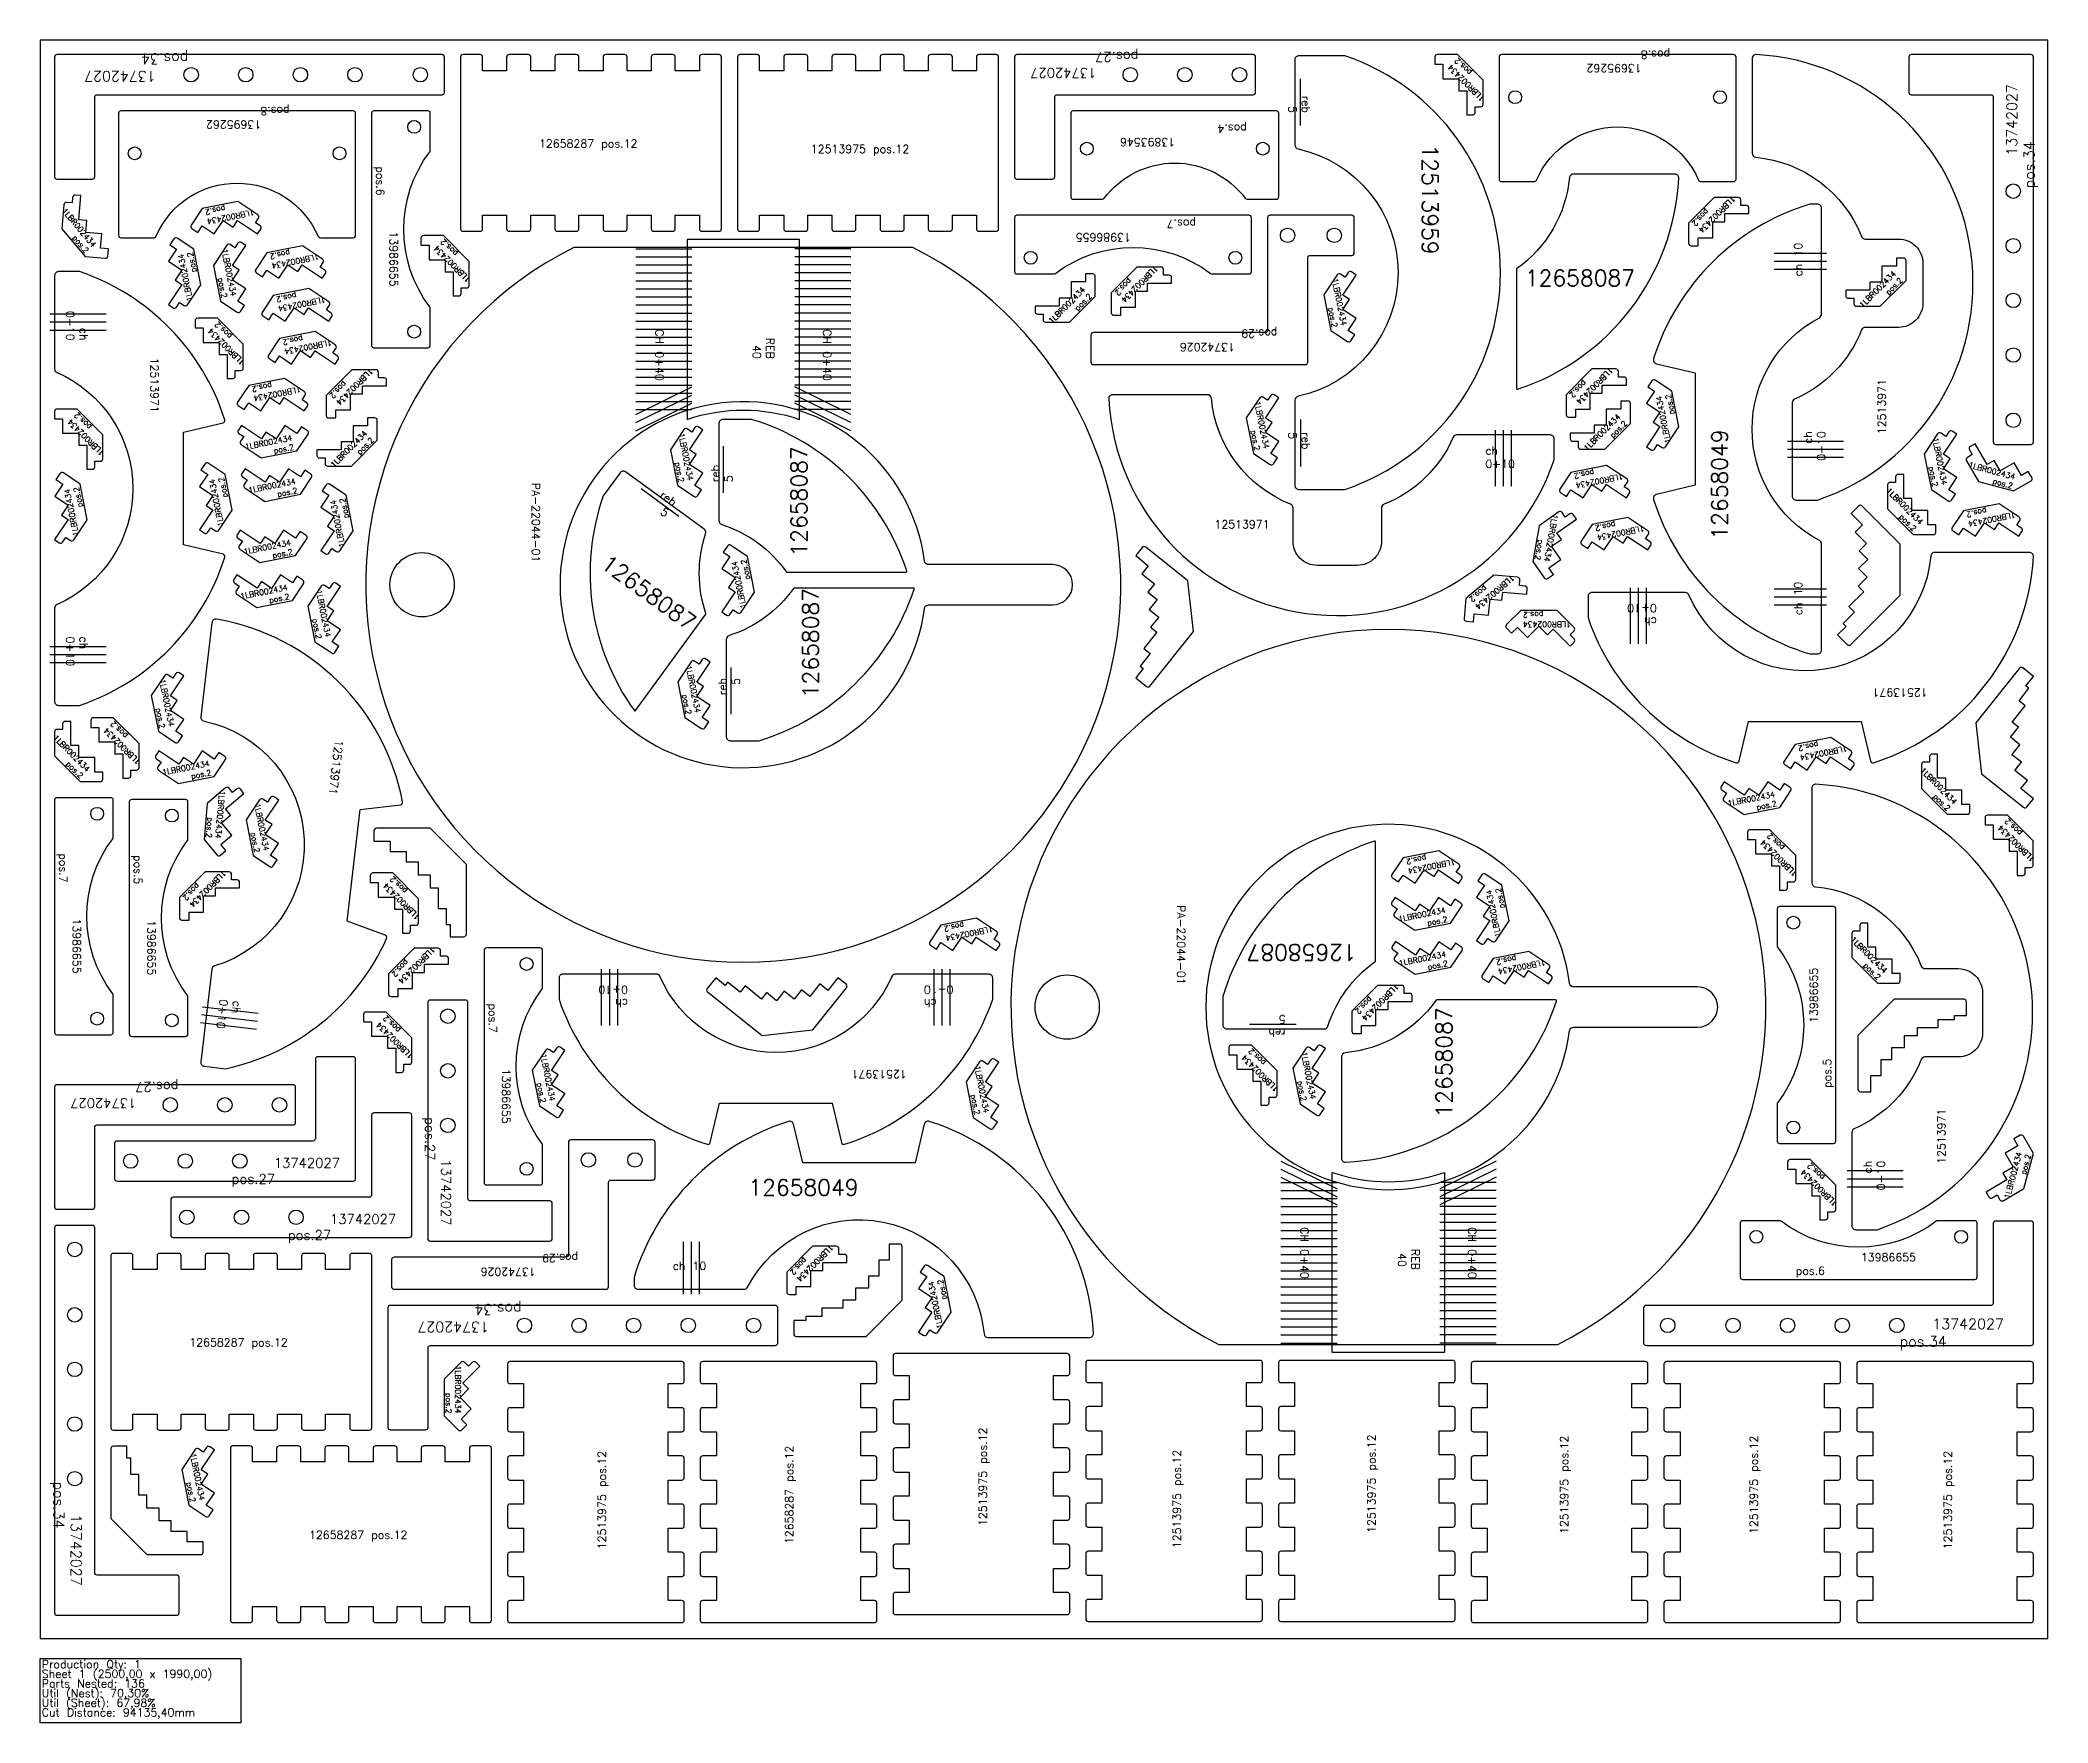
# Model space of a CAD drawing. Header units: millimetres. Extents: x 0 to 2500, y -105 to 1990.
import ezdxf

# ---------------------------------------------------------------- set-up
doc = ezdxf.new("R2010")
doc.units = ezdxf.units.MM
for name, color, linetype in [('12502848', 7, 'Continuous'), ('12513959', 7, 'Continuous'), ('12513971', 7, 'Continuous'), ('12658049', 7, 'Continuous'), ('12658087', 7, 'Continuous'), ('12658287', 7, 'Continuous'), ('13742026v0', 7, 'Continuous'), ('13742027v0', 7, 'Continuous'), ('13893546', 7, 'Continuous'), ('13986655', 7, 'Continuous'), ('1LBR002434', 7, 'Continuous'), ('Chanfro', 7, 'Continuous'), ('PA-22044-01', 7, 'Continuous'), ('Rebaixo', 7, 'Continuous'), ('sheet', 24, 'Continuous'), ('Stats', 7, 'Continuous'), ('Texto', 7, 'Continuous')]:
    doc.layers.add(name, color=color, linetype=linetype)
doc.styles.get("Standard").update_dxf_attribs({"font": 'txt.shx'})

msp = doc.modelspace()

# ---------------------------------------------------------------- texts
at = {"layer": 'Chanfro', "color": 2, "char_height": 10}
for s, insert, width, attachment_point, rotation in [('ch 10', (2184, 1695.9), 58.166, 1, 90), ('ch 0+10', (59.2, 1616), 53.741, 3, 270), ('ch 0+10', (2222.9, 1503.1), 53.741, 9, 90), ('ch 10', (2184, 1315.8), 58.166, 3, 90), ('ch 0+10', (2013.1, 1261.1), 53.741, 1, 180), ('ch 0+10', (59.2, 1247.5), 53.741, 1, 270), ('ch 0+10', (731.9, 786), 53.741, 1, 180), ('ch 0+10', (1100.4, 786), 53.741, 3, 180), ('ch 0+10', (250.4, 793.3), 53.741, 1, 263.317), ('ch 0+10', (2297.2, 594.8), 53.741, 9, 90)]:
    msp.add_mtext(s, dxfattribs=dict(at, insert=insert, width=width, attachment_point=attachment_point, rotation=rotation))
at = {"layer": 'Chanfro', "color": 4, "char_height": 10, "rotation": 270}
for s, insert, attachment_point in [('CH 0+40', (766.2, 1565.9), 9), ('CH 0+40', (984.9, 1565.9), 3), ('{\\W2.265903; }CH 0+40', (1569.5, 532.3), 7), ('{\\W2.265903; }CH 0+40', (1788.2, 532.3), 1)]:
    msp.add_mtext_dynamic_manual_height_columns(s, width=108.651, gutter_width=12.5, heights=[0], dxfattribs=dict(at, insert=insert, attachment_point=attachment_point))
at = {"layer": 'Chanfro', "color": 2, "char_height": 10}
for s, insert, width, attachment_point in [('ch 0+10', (1799.5, 1457.4), 53.741, 7), ('ch 10', (829.5, 468.9), 58.166, 3)]:
    msp.add_mtext(s, dxfattribs=dict(at, insert=insert, width=width, attachment_point=attachment_point))
at = {"layer": 'Rebaixo', "color": 2, "char_height": 10}
for insert, width, attachment_point, rotation in [((1581.2, 1899.4), 35.2, 3, 270), ((1581.2, 1501.8), 35.2, 1, 270), ((862.2, 1439.7), 30.968, 7, 90), ((778.2, 1395.7), 30.968, 9, 323.9405), ((871.3, 1195.9), 30.968, 9, 90), ((1550.8, 775.9), 30.968, 7, 180)]:
    msp.add_mtext('reb 5', dxfattribs=dict(at, insert=insert, width=width, attachment_point=attachment_point, rotation=rotation))
at = {"layer": 'Rebaixo', "color": 4, "char_height": 10, "rotation": 270}
for s, insert, attachment_point in [('REB\\P40', (914.2, 1593.3), 3), ('{\\W2.227035; }REB\\P{\\W2.810369; }40', (1717.5, 504.9), 1)]:
    msp.add_mtext_dynamic_manual_height_columns(s, width=71.207, gutter_width=12.5, heights=[0], dxfattribs=dict(at, insert=insert, attachment_point=attachment_point))
at = {"layer": 'Stats', "color": 60}
for s, p in [('Sheet 1 (2500,00 x 1990,00)', (2, -49)), ('Production Qty: 1', (2, -37)), ('Parts Nested: 136', (2, -61)), ('Util (Nest): 70,30%', (2, -73)), ('Util (Sheet): 67,98%', (2, -85)), ('Cut Distance: 94135,40mm', (2, -97))]:
    msp.add_text(s, height=10, dxfattribs=at).set_placement(p)
at = {"layer": 'Texto', "color": 2}
for s, insert, char_height, width, attachment_point, rotation in [('{\\W3.494309; }13742027 pos.34', (184.4, 1938.6), 13, 172.782, 1, 180), ('{\\W4.915847; }13742027 pos.27', (1367.7, 1943.2), 12, 172.782, 1, 180), ('{\\W3.973396; }13695262 pos.8', (2029.6, 1950), 10, 128.92, 1, 180), ('1LBR002434\\Ppos.2', (1752, 1955.3), 7, 55.252, 3, 135), ('{\\W3.494309; }13742027 pos.34', (2448.6, 1805.6), 13, 172.782, 1, 90), ('{\\W3.973396; }13695262 pos.8', (310.6, 1880), 10, 128.92, 1, 180), ('{\\W5.00488;  }13893546 pos.4', (1502.5, 1858.1), 10, 175.717, 1, 180), ('12513959', (1720.7, 1860.1), 20, 125.415, 7, 270), ('{\\W9.098837; }13986655 pos.6', (445.2, 1832.9), 10, 168.68, 1, 270), ('1LBR002434\\Ppos.2', (70.2, 1736.1), 7, 55.252, 3, 310), ('1LBR002434\\Ppos.2', (208.6, 1760.6), 7, 55.252, 3, 191.25), ('1LBR002434\\Ppos.2', (2069.4, 1749.3), 7, 55.252, 3, 225), ('{\\W9.097959; }13986655 pos.7', (1439.2, 1739.5), 10, 168.68, 1, 180), ('1LBR002434\\Ppos.2', (171.5, 1722.9), 7, 55.252, 3, 101.25), ('1LBR002434\\Ppos.2', (244.5, 1672.1), 7, 55.252, 3, 281.25), ('1LBR002434\\Ppos.2', (289.1, 1705.4), 7, 55.252, 3, 191.25), ('1LBR002434\\Ppos.2', (489.4, 1729.9), 7, 55.252, 3, 135), ('1LBR002434\\Ppos.2', (1350.6, 1662.7), 7, 55.252, 3, 225), ('1LBR002434\\Ppos.2', (2306.7, 1703.4), 7, 55.252, 3, 45), ('1LBR002434\\Ppos.2', (297.1, 1652), 7, 55.252, 3, 191.25), ('1LBR002434\\Ppos.2', (1297.1, 1683.6), 7, 55.252, 3, 45), ('1LBR002434\\Ppos.2', (1627.1, 1635.4), 7, 55.252, 3, 281.25), ('1LBR002434\\Ppos.2', (208.1, 1627), 7, 55.252, 3, 135), ('{\\W5.922349; }13742026 pos.29', (1540.6, 1602.9), 10, 151.819, 1, 180), ('1LBR002434\\Ppos.2', (305, 1598.6), 7, 55.252, 3, 191.25), ('12513971', (147.4, 1594.7), 10, 263.972, 1, 270), ('1LBR002434\\Ppos.2', (373, 1534.8), 7, 55.252, 3, 225), ('1LBR002434\\Ppos.2', (1917, 1535.8), 7, 55.252, 3, 225), ('1LBR002434\\Ppos.2', (266.6, 1540.2), 7, 55.252, 3, 191.25), ('12513971', (2288.1, 1499.4), 10, 263.972, 1, 90), ('1LBR002434\\Ppos.2', (33.3, 1514), 7, 55.252, 3, 135), ('1LBR002434\\Ppos.2', (1530.6, 1482.3), 7, 55.252, 3, 281.25), ('1LBR002434\\Ppos.2', (2012, 1546), 7, 55.252, 3, 101.25), ('1LBR002434\\Ppos.2', (403, 1504.6), 7, 55.252, 3, 45), ('1LBR002434\\Ppos.2', (1963.5, 1525.3), 7, 55.252, 3, 45), ('12658049', (2081.3, 1368.2), 20, 262.02, 1, 90), ('1LBR002434\\Ppos.2', (312.9, 1498.6), 7, 55.252, 3, 11.25), ('1LBR002434\\Ppos.2', (813.5, 1442.6), 7, 55.252, 3, 281.25), ('12658087', (934.9, 1347.1), 20, 272.481, 1, 90), ('1LBR002434\\Ppos.2', (2374.8, 1437.2), 7, 55.252, 3, 281.25), ('1LBR002434\\Ppos.2', (1913, 1431.9), 7, 55.252, 3, 191.25), ('1LBR002434\\Ppos.2', (2460.1, 1449.5), 7, 55.252, 3, 345), ('1LBR002434\\Ppos.2', (29.8, 1430.4), 7, 55.252, 3, 101.25), ('1LBR002434\\Ppos.2', (210.3, 1442.5), 7, 55.252, 3, 101.25), ('1LBR002434\\Ppos.2', (317.3, 1444.5), 7, 55.252, 3, 11.25), ('1LBR002434\\Ppos.2', (2345.3, 1391.1), 7, 55.252, 3, 315), ('1LBR002434\\Ppos.2', (361.2, 1416.6), 7, 55.252, 3, 101.25), ('1LBR002434\\Ppos.2', (2401.7, 1384.1), 7, 55.252, 3, 191.25), ('1LBR002434\\Ppos.2', (1879.5, 1340.1), 7, 55.252, 3, 260), ('1LBR002434\\Ppos.2', (1939.5, 1367.1), 7, 55.252, 3, 191.25), ('1LBR002434\\Ppos.2', (311.3, 1368.2), 7, 55.252, 3, 11.25), ('12658087', (708.2, 1350.7), 20, 272.481, 1, 323.9405), ('1LBR002434\\Ppos.2', (860.8, 1340.3), 7, 55.252, 3, 101.25), ('1LBR002434\\Ppos.2', (307.3, 1312.4), 7, 55.252, 3, 11.25), ('1LBR002434\\Ppos.2', (362.1, 1247.7), 7, 55.252, 3, 281.25), ('12658087', (949.4, 1170.7), 20, 272.481, 1, 90), ('1LBR002434\\Ppos.2', (1790.8, 1280.6), 7, 55.252, 3, 220), ('1LBR002434\\Ppos.2', (1846.4, 1259.3), 7, 55.252, 3, 180), ('1LBR002434\\Ppos.2', (822.6, 1153.5), 7, 55.252, 3, 281.25), ('1LBR002434\\Ppos.2', (167.1, 1136.3), 7, 55.252, 3, 281.25), ('12513971', (2350.3, 1172.9), 10, 263.972, 1, 180), ('1LBR002434\\Ppos.2', (78.3, 1129.6), 7, 55.252, 3, 135), ('1LBR002434\\Ppos.2', (62.7, 1083.5), 7, 55.252, 3, 315), ('12513971', (377.3, 1118), 10, 263.972, 1, 263.317), ('1LBR002434\\Ppos.2', (2192.2, 1093.1), 7, 55.252, 3, 191.25), ('1LBR002434\\Ppos.2', (210, 1093.3), 7, 55.252, 3, 11.25), ('1LBR002434\\Ppos.2', (2387.6, 1042.9), 7, 55.252, 3, 315), ('1LBR002434\\Ppos.2', (225, 995.7), 7, 55.252, 3, 265), ('1LBR002434\\Ppos.2', (2159.3, 1054.7), 7, 55.252, 3, 11.25), ('1LBR002434\\Ppos.2', (285.2, 981.7), 7, 55.252, 3, 281.25), ('1LBR002434\\Ppos.2', (2141.3, 990.2), 7, 55.252, 3, 135), ('1LBR002434\\Ppos.2', (2437.1, 1008.4), 7, 55.252, 3, 135), ('{\\W9.097959; }13986655 pos.7', (50.5, 977.6), 10, 168.68, 1, 270), ('1LBR002434\\Ppos.2', (1704, 952), 7, 55.252, 3, 191.25), ('{\\W9.088293; }13986655 pos.5', (143.5, 975.4), 10, 168.68, 1, 270), ('1LBR002434\\Ppos.2', (190.1, 909.7), 7, 55.252, 3, 225), ('1LBR002434\\Ppos.2', (426.3, 936.4), 7, 55.252, 3, 135), ('1LBR002434\\Ppos.2', (1800.4, 931.1), 7, 55.252, 3, 101.25), ('1LBR002434\\Ppos.2', (1749.3, 910.6), 7, 55.252, 3, 11.25), ('1LBR002434\\Ppos.2', (1128.4, 868.3), 7, 55.252, 3, 191.25), ('1LBR002434\\Ppos.2', (450.3, 814.6), 7, 55.252, 3, 225), ('12658087', (1639.4, 844), 20, 272.481, 1, 180), ('1LBR002434\\Ppos.2', (1749.8, 855.7), 7, 55.252, 3, 11.25), ('1LBR002434\\Ppos.2', (1816.2, 826.8), 7, 55.252, 3, 191.25), ('1LBR002434\\Ppos.2', (2300.8, 832.5), 7, 55.252, 3, 315), ('{\\W9.088293; }13986655 pos.5', (2203.5, 685.4), 10, 168.68, 1, 90), ('1LBR002434\\Ppos.2', (1650.2, 768.4), 7, 55.252, 3, 225), ('1LBR002434\\Ppos.2', (417.9, 763.2), 7, 55.252, 3, 135), ('{\\W9.097959; }13986655 pos.7', (585.2, 790.6), 10, 168.68, 1, 270), ('12658087', (1738.1, 648.6), 20, 272.481, 1, 90), ('1LBR002434\\Ppos.2', (641.5, 670), 7, 55.252, 3, 281.25), ('1LBR002434\\Ppos.2', (1495.4, 722.2), 7, 55.252, 3, 135), ('1LBR002434\\Ppos.2', (1588.7, 672.3), 7, 55.252, 3, 281.25), ('12513971', (1079.1, 697.8), 10, 263.972, 1, 180), ('1LBR002434\\Ppos.2', (1181.9, 655.3), 7, 55.252, 3, 281.25), ('{\\W4.915847; }13742027 pos.27', (172.3, 660.5), 12, 172.782, 1, 180), ('12513971', (2362.4, 591), 10, 263.972, 1, 90), ('{\\W4.915847; }13742027 pos.27', (511.5, 649.1), 12, 172.782, 1, 270), ('1LBR002434\\Ppos.2', (2461.1, 606.5), 7, 55.252, 3, 75), ('1LBR002434\\Ppos.2', (2191.3, 579.6), 7, 55.252, 3, 135), ('{\\W5.922349; }13742026 pos.29', (669.9, 451.7), 10, 151.819, 1, 180), ('1LBR002434\\Ppos.2', (946.3, 443.6), 7, 55.252, 3, 225), ('1LBR002434\\Ppos.2', (1105.7, 443.8), 7, 55.252, 3, 101.25), ('{\\W3.494309; }13742027 pos.34', (599.4, 381.4), 13, 172.782, 1, 180), ('1LBR002434\\Ppos.2', (523.8, 280.2), 7, 55.252, 3, 270), ('12513975 pos.12', (1168.8, 140.1), 10, 172.613, 1, 90), ('12513975 pos.12', (1652.8, 131.6), 10, 172.613, 1, 90), ('12513975 pos.12', (1892.8, 130.1), 10, 172.613, 1, 90), ('12513975 pos.12', (2128.8, 130.1), 10, 172.613, 1, 90), ('1LBR002434\\Ppos.2', (205.2, 172.7), 7, 55.252, 3, 281.25), ('12513975 pos.12', (694.5, 111.1), 10, 172.613, 1, 90), ('12658287 pos.12', (927.8, 117.6), 10, 350.856, 1, 90), ('12513975 pos.12', (1410.5, 112.5), 10, 172.613, 1, 90), ('12513975 pos.12', (2370.5, 111.1), 10, 172.613, 1, 90), ('{\\W3.494309; }13742027 pos.34', (51.4, 195.4), 13, 172.782, 1, 270)]:
    msp.add_mtext(s, dxfattribs=dict(at, insert=insert, char_height=char_height, width=width, attachment_point=attachment_point, rotation=rotation))
at = {"layer": 'Texto', "color": 2, "attachment_point": 1}
for s, insert, char_height, width in [('12658287 pos.12', (621.2, 1866.2), 10, 350.856), ('12513975 pos.12', (959.7, 1859.5), 10, 172.613), ('12658087', (1848.8, 1703.9), 20, 272.481), ('12513971', (1462.3, 1392.2), 10, 263.972), ('{\\W4.915847; }13742027 pos.27', (238.4, 598.2), 12, 172.782), ('12658049', (881.9, 571.6), 20, 262.02), ('{\\W4.915847; }13742027 pos.27', (308.4, 528.2), 12, 172.782), ('{\\W9.098837; }13986655 pos.6', (2186.1, 479.6), 10, 168.68), ('{\\W3.494309; }13742027 pos.34', (2315.6, 398.2), 13, 172.782), ('12658287 pos.12', (185.8, 373.6), 10, 350.856), ('12658287 pos.12', (334.8, 134), 10, 350.856)]:
    msp.add_mtext(s, dxfattribs=dict(at, insert=insert, char_height=char_height, width=width))
at = {"layer": 'Texto', "color": 4, "char_height": 10, "width": 262.375, "attachment_point": 1, "rotation": 270}
for insert in [(622.4, 1438.9), (1425.7, 913.1)]:
    msp.add_mtext('{\\W7.88786;   }PA-22044-01', dxfattribs=dict(at, insert=insert))

# ---------------------------------------------------------------- linework, layer by layer
at = {"color": 2}
for points in [[(1190.4, 1972), (1168.9, 1972, 0.414214), (1165.9, 1969), (1165.9, 1952), (1135.9, 1952), (1135.9, 1969, 0.414214), (1132.9, 1972), (1108.9, 1972, 0.414214), (1105.9, 1969), (1105.9, 1952), (1075.9, 1952), (1075.9, 1969, 0.414214), (1072.9, 1972), (1048.9, 1972, 0.414214), (1045.9, 1969), (1045.9, 1952), (1015.9, 1952), (1015.9, 1969, 0.414214), (1012.9, 1972), (988.9, 1972, 0.414214), (985.9, 1969), (985.9, 1952), (955.9, 1952), (955.9, 1969, 0.414214), (952.9, 1972), (928.9, 1972, 0.414214), (925.9, 1969), (925.9, 1952), (895.9, 1952), (895.9, 1969, 0.414214), (892.9, 1972), (871.4, 1972, 0.414214), (868.4, 1969), (868.4, 1755, 0.414214), (871.4, 1752), (892.9, 1752, 0.414214), (895.9, 1755), (895.9, 1772), (925.9, 1772), (925.9, 1755, 0.414214), (928.9, 1752), (952.9, 1752, 0.414214), (955.9, 1755), (955.9, 1772), (985.9, 1772), (985.9, 1755, 0.414214), (988.9, 1752), (1012.9, 1752, 0.414214), (1015.9, 1755), (1015.9, 1772), (1045.9, 1772), (1045.9, 1755, 0.414214), (1048.9, 1752), (1072.9, 1752, 0.414214), (1075.9, 1755), (1075.9, 1772), (1105.9, 1772), (1105.9, 1755, 0.414214), (1108.9, 1752), (1132.9, 1752, 0.414214), (1135.9, 1755), (1135.9, 1772), (1165.9, 1772), (1165.9, 1755, 0.414214), (1168.9, 1752), (1190.4, 1752, 0.414214), (1193.4, 1755), (1193.4, 1969, 0.414214)], [(2067.9, 1814), (2108.7, 1814, 0.414214), (2111.7, 1817), (2111.7, 1969, 0.414214), (2108.7, 1972), (1819.7, 1972, 0.414214), (1816.7, 1969), (1816.7, 1817, 0.414214), (1819.7, 1814), (1860.6, 1814, 0.298742), (1863.3, 1815.8, -0.656033), (2065.1, 1815.8, 0.298742)], [(348.9, 1744), (389.7, 1744, 0.414214), (392.7, 1747), (392.7, 1899, 0.414214), (389.7, 1902), (100.7, 1902, 0.414214), (97.7, 1899), (97.7, 1747, 0.414214), (100.7, 1744), (141.6, 1744, 0.298742), (144.3, 1745.8, -0.656033), (346.1, 1745.8, 0.298742)], [(1062, 351.8), (1062, 330.3, 0.414214), (1065, 327.3), (1082, 327.3), (1082, 297.3), (1065, 297.3, 0.414214), (1062, 294.3), (1062, 270.3, 0.414214), (1065, 267.3), (1082, 267.3), (1082, 237.3), (1065, 237.3, 0.414214), (1062, 234.3), (1062, 210.3, 0.414214), (1065, 207.3), (1082, 207.3), (1082, 177.3), (1065, 177.3, 0.414214), (1062, 174.3), (1062, 150.3, 0.414214), (1065, 147.3), (1082, 147.3), (1082, 117.3), (1065, 117.3, 0.414214), (1062, 114.3), (1062, 90.3, 0.414214), (1065, 87.3), (1082, 87.3), (1082, 57.3), (1065, 57.3, 0.414214), (1062, 54.3), (1062, 32.8, 0.414214), (1065, 29.8), (1279, 29.8, 0.414214), (1282, 32.8), (1282, 54.3, 0.414214), (1279, 57.3), (1262, 57.3), (1262, 87.3), (1279, 87.3, 0.414214), (1282, 90.3), (1282, 114.3, 0.414214), (1279, 117.3), (1262, 117.3), (1262, 147.3), (1279, 147.3, 0.414214), (1282, 150.3), (1282, 174.3, 0.414214), (1279, 177.3), (1262, 177.3), (1262, 207.3), (1279, 207.3, 0.414214), (1282, 210.3), (1282, 234.3, 0.414214), (1279, 237.3), (1262, 237.3), (1262, 267.3), (1279, 267.3, 0.414214), (1282, 270.3), (1282, 294.3, 0.414214), (1279, 297.3), (1262, 297.3), (1262, 327.3), (1279, 327.3, 0.414214), (1282, 330.3), (1282, 351.8, 0.414214), (1279, 354.8), (1065, 354.8, 0.414214)], [(582, 341.8), (582, 320.3, 0.414214), (585, 317.3), (602, 317.3), (602, 287.3), (585, 287.3, 0.414214), (582, 284.3), (582, 260.3, 0.414214), (585, 257.3), (602, 257.3), (602, 227.3), (585, 227.3, 0.414214), (582, 224.3), (582, 200.3, 0.414214), (585, 197.3), (602, 197.3), (602, 167.3), (585, 167.3, 0.414214), (582, 164.3), (582, 140.3, 0.414214), (585, 137.3), (602, 137.3), (602, 107.3), (585, 107.3, 0.414214), (582, 104.3), (582, 80.3, 0.414214), (585, 77.3), (602, 77.3), (602, 47.3), (585, 47.3, 0.414214), (582, 44.3), (582, 22.8, 0.414214), (585, 19.8), (799, 19.8, 0.414214), (802, 22.8), (802, 44.3, 0.414214), (799, 47.3), (782, 47.3), (782, 77.3), (799, 77.3, 0.414214), (802, 80.3), (802, 104.3, 0.414214), (799, 107.3), (782, 107.3), (782, 137.3), (799, 137.3, 0.414214), (802, 140.3), (802, 164.3, 0.414214), (799, 167.3), (782, 167.3), (782, 197.3), (799, 197.3, 0.414214), (802, 200.3), (802, 224.3, 0.414214), (799, 227.3), (782, 227.3), (782, 257.3), (799, 257.3, 0.414214), (802, 260.3), (802, 284.3, 0.414214), (799, 287.3), (782, 287.3), (782, 317.3), (799, 317.3, 0.414214), (802, 320.3), (802, 341.8, 0.414214), (799, 344.8), (585, 344.8, 0.414214)], [(1302, 343.2), (1302, 321.7, 0.414214), (1305, 318.7), (1322, 318.7), (1322, 288.7), (1305, 288.7, 0.414214), (1302, 285.7), (1302, 261.7, 0.414214), (1305, 258.7), (1322, 258.7), (1322, 228.7), (1305, 228.7, 0.414214), (1302, 225.7), (1302, 201.7, 0.414214), (1305, 198.7), (1322, 198.7), (1322, 168.7), (1305, 168.7, 0.414214), (1302, 165.7), (1302, 141.7, 0.414214), (1305, 138.7), (1322, 138.7), (1322, 108.7), (1305, 108.7, 0.414214), (1302, 105.7), (1302, 81.7, 0.414214), (1305, 78.7), (1322, 78.7), (1322, 48.7), (1305, 48.7, 0.414214), (1302, 45.7), (1302, 24.2, 0.414214), (1305, 21.2), (1519, 21.2, 0.414214), (1522, 24.2), (1522, 45.7, 0.414214), (1519, 48.7), (1502, 48.7), (1502, 78.7), (1519, 78.7, 0.414214), (1522, 81.7), (1522, 105.7, 0.414214), (1519, 108.7), (1502, 108.7), (1502, 138.7), (1519, 138.7, 0.414214), (1522, 141.7), (1522, 165.7, 0.414214), (1519, 168.7), (1502, 168.7), (1502, 198.7), (1519, 198.7, 0.414214), (1522, 201.7), (1522, 225.7, 0.414214), (1519, 228.7), (1502, 228.7), (1502, 258.7), (1519, 258.7, 0.414214), (1522, 261.7), (1522, 285.7, 0.414214), (1519, 288.7), (1502, 288.7), (1502, 318.7), (1519, 318.7, 0.414214), (1522, 321.7), (1522, 343.2, 0.414214), (1519, 346.2), (1305, 346.2, 0.414214)], [(1542, 343.2), (1542, 321.7, 0.414214), (1545, 318.7), (1562, 318.7), (1562, 288.7), (1545, 288.7, 0.414214), (1542, 285.7), (1542, 261.7, 0.414214), (1545, 258.7), (1562, 258.7), (1562, 228.7), (1545, 228.7, 0.414214), (1542, 225.7), (1542, 201.7, 0.414214), (1545, 198.7), (1562, 198.7), (1562, 168.7), (1545, 168.7, 0.414214), (1542, 165.7), (1542, 141.7, 0.414214), (1545, 138.7), (1562, 138.7), (1562, 108.7), (1545, 108.7, 0.414214), (1542, 105.7), (1542, 81.7, 0.414214), (1545, 78.7), (1562, 78.7), (1562, 48.7), (1545, 48.7, 0.414214), (1542, 45.7), (1542, 24.2, 0.414214), (1545, 21.2), (1759, 21.2, 0.414214), (1762, 24.2), (1762, 45.7, 0.414214), (1759, 48.7), (1742, 48.7), (1742, 78.7), (1759, 78.7, 0.414214), (1762, 81.7), (1762, 105.7, 0.414214), (1759, 108.7), (1742, 108.7), (1742, 138.7), (1759, 138.7, 0.414214), (1762, 141.7), (1762, 165.7, 0.414214), (1759, 168.7), (1742, 168.7), (1742, 198.7), (1759, 198.7, 0.414214), (1762, 201.7), (1762, 225.7, 0.414214), (1759, 228.7), (1742, 228.7), (1742, 258.7), (1759, 258.7, 0.414214), (1762, 261.7), (1762, 285.7, 0.414214), (1759, 288.7), (1742, 288.7), (1742, 318.7), (1759, 318.7, 0.414214), (1762, 321.7), (1762, 343.2, 0.414214), (1759, 346.2), (1545, 346.2, 0.414214)], [(1782, 341.8), (1782, 320.3, 0.414214), (1785, 317.3), (1802, 317.3), (1802, 287.3), (1785, 287.3, 0.414214), (1782, 284.3), (1782, 260.3, 0.414214), (1785, 257.3), (1802, 257.3), (1802, 227.3), (1785, 227.3, 0.414214), (1782, 224.3), (1782, 200.3, 0.414214), (1785, 197.3), (1802, 197.3), (1802, 167.3), (1785, 167.3, 0.414214), (1782, 164.3), (1782, 140.3, 0.414214), (1785, 137.3), (1802, 137.3), (1802, 107.3), (1785, 107.3, 0.414214), (1782, 104.3), (1782, 80.3, 0.414214), (1785, 77.3), (1802, 77.3), (1802, 47.3), (1785, 47.3, 0.414214), (1782, 44.3), (1782, 22.8, 0.414214), (1785, 19.8), (1999, 19.8, 0.414214), (2002, 22.8), (2002, 44.3, 0.414214), (1999, 47.3), (1982, 47.3), (1982, 77.3), (1999, 77.3, 0.414214), (2002, 80.3), (2002, 104.3, 0.414214), (1999, 107.3), (1982, 107.3), (1982, 137.3), (1999, 137.3, 0.414214), (2002, 140.3), (2002, 164.3, 0.414214), (1999, 167.3), (1982, 167.3), (1982, 197.3), (1999, 197.3, 0.414214), (2002, 200.3), (2002, 224.3, 0.414214), (1999, 227.3), (1982, 227.3), (1982, 257.3), (1999, 257.3, 0.414214), (2002, 260.3), (2002, 284.3, 0.414214), (1999, 287.3), (1982, 287.3), (1982, 317.3), (1999, 317.3, 0.414214), (2002, 320.3), (2002, 341.8, 0.414214), (1999, 344.8), (1785, 344.8, 0.414214)], [(2022, 341.8), (2022, 320.3, 0.414214), (2025, 317.3), (2042, 317.3), (2042, 287.3), (2025, 287.3, 0.414214), (2022, 284.3), (2022, 260.3, 0.414214), (2025, 257.3), (2042, 257.3), (2042, 227.3), (2025, 227.3, 0.414214), (2022, 224.3), (2022, 200.3, 0.414214), (2025, 197.3), (2042, 197.3), (2042, 167.3), (2025, 167.3, 0.414214), (2022, 164.3), (2022, 140.3, 0.414214), (2025, 137.3), (2042, 137.3), (2042, 107.3), (2025, 107.3, 0.414214), (2022, 104.3), (2022, 80.3, 0.414214), (2025, 77.3), (2042, 77.3), (2042, 47.3), (2025, 47.3, 0.414214), (2022, 44.3), (2022, 22.8, 0.414214), (2025, 19.8), (2239, 19.8, 0.414214), (2242, 22.8), (2242, 44.3, 0.414214), (2239, 47.3), (2222, 47.3), (2222, 77.3), (2239, 77.3, 0.414214), (2242, 80.3), (2242, 104.3, 0.414214), (2239, 107.3), (2222, 107.3), (2222, 137.3), (2239, 137.3, 0.414214), (2242, 140.3), (2242, 164.3, 0.414214), (2239, 167.3), (2222, 167.3), (2222, 197.3), (2239, 197.3, 0.414214), (2242, 200.3), (2242, 224.3, 0.414214), (2239, 227.3), (2222, 227.3), (2222, 257.3), (2239, 257.3, 0.414214), (2242, 260.3), (2242, 284.3, 0.414214), (2239, 287.3), (2222, 287.3), (2222, 317.3), (2239, 317.3, 0.414214), (2242, 320.3), (2242, 341.8, 0.414214), (2239, 344.8), (2025, 344.8, 0.414214)], [(2262, 341.8), (2262, 320.3, 0.414214), (2265, 317.3), (2282, 317.3), (2282, 287.3), (2265, 287.3, 0.414214), (2262, 284.3), (2262, 260.3, 0.414214), (2265, 257.3), (2282, 257.3), (2282, 227.3), (2265, 227.3, 0.414214), (2262, 224.3), (2262, 200.3, 0.414214), (2265, 197.3), (2282, 197.3), (2282, 167.3), (2265, 167.3, 0.414214), (2262, 164.3), (2262, 140.3, 0.414214), (2265, 137.3), (2282, 137.3), (2282, 107.3), (2265, 107.3, 0.414214), (2262, 104.3), (2262, 80.3, 0.414214), (2265, 77.3), (2282, 77.3), (2282, 47.3), (2265, 47.3, 0.414214), (2262, 44.3), (2262, 22.8, 0.414214), (2265, 19.8), (2479, 19.8, 0.414214), (2482, 22.8), (2482, 44.3, 0.414214), (2479, 47.3), (2462, 47.3), (2462, 77.3), (2479, 77.3, 0.414214), (2482, 80.3), (2482, 104.3, 0.414214), (2479, 107.3), (2462, 107.3), (2462, 137.3), (2479, 137.3, 0.414214), (2482, 140.3), (2482, 164.3, 0.414214), (2479, 167.3), (2462, 167.3), (2462, 197.3), (2479, 197.3, 0.414214), (2482, 200.3), (2482, 224.3, 0.414214), (2479, 227.3), (2462, 227.3), (2462, 257.3), (2479, 257.3, 0.414214), (2482, 260.3), (2482, 284.3, 0.414214), (2479, 287.3), (2462, 287.3), (2462, 317.3), (2479, 317.3, 0.414214), (2482, 320.3), (2482, 341.8, 0.414214), (2479, 344.8), (2265, 344.8, 0.414214)]]:
    msp.add_lwpolyline(points, format="xyb", close=True, dxfattribs=at)
for centre in [(1836.7, 1919), (2091.7, 1919), (117.7, 1849), (372.7, 1849)]:
    msp.add_circle(centre, 8, dxfattribs=at)
at = {"layer": '12502848', "color": 2}
for points in [[(2254.5, 1237.5), (2316, 1299), (2316, 1362.6), (2268.6, 1410, 0.414214), (2264.4, 1410), (2255.2, 1400.8), (2269.3, 1386.7), (2260.1, 1377.5), (2274.3, 1363.3), (2265.1, 1354.1), (2275.7, 1343.5), (2264.4, 1332.2), (2275, 1321.6), (2263.7, 1310.3), (2270.7, 1303.2), (2252.3, 1284.8), (2259.4, 1277.8), (2245.3, 1263.6), (2248.8, 1260.1), (2238.2, 1249.5), (2250.2, 1237.5, 0.414214)], [(1381.8, 1185.8), (1436, 1253.8), (1429, 1317), (1376.6, 1358.8, 0.414214), (1372.4, 1358.3), (1364.3, 1348.2), (1379.9, 1335.7), (1371.8, 1325.5), (1387.4, 1313), (1379.3, 1302.9), (1391, 1293.5), (1381, 1281), (1392.8, 1271.7), (1382.8, 1259.2), (1390.6, 1252.9), (1374.4, 1232.6), (1382.2, 1226.4), (1369.7, 1210.7), (1373.6, 1207.6), (1364.3, 1195.9), (1377.6, 1185.3, 0.414214)], [(2464.5, 1208), (2410.2, 1140), (2417.3, 1076.7), (2469.7, 1034.9, 0.414214), (2473.9, 1035.4), (2482, 1045.6), (2466.4, 1058.1), (2474.5, 1068.2), (2458.9, 1080.7), (2467, 1090.9), (2455.2, 1100.2), (2465.2, 1112.7), (2453.5, 1122.1), (2463.5, 1134.6), (2455.7, 1140.8), (2471.9, 1161.1), (2464.1, 1167.4), (2476.5, 1183), (2472.6, 1186.1), (2482, 1197.8), (2468.7, 1208.5, 0.414214)], [(530.7, 876.8), (530.7, 963.8), (485.7, 1008.8), (418.7, 1008.8, 0.414214), (415.7, 1005.8), (415.7, 992.8), (435.7, 992.8), (435.7, 979.8), (455.7, 979.8), (455.7, 966.8), (470.7, 966.8), (470.7, 950.8), (485.7, 950.8), (485.7, 934.8), (495.7, 934.8), (495.7, 908.8), (505.7, 908.8), (505.7, 888.8), (510.7, 888.8), (510.7, 873.8), (527.7, 873.8, 0.414214)], [(831, 805.1), (899, 750.8), (962.3, 757.9), (1004.1, 810.2, 0.414214), (1003.6, 814.5), (993.4, 822.6), (981, 806.9), (970.8, 815.1), (958.3, 799.4), (948.2, 807.5), (938.8, 795.8), (926.3, 805.8), (916.9, 794.1), (904.4, 804.1), (898.2, 796.2), (877.9, 812.5), (871.6, 804.6), (856, 817.1), (852.9, 813.2), (841.2, 822.6), (830.6, 809.3, 0.414214)], [(2395.6, 795.8), (2308.6, 795.8), (2263.6, 750.8), (2263.6, 683.8, 0.414214), (2266.6, 680.8), (2279.6, 680.8), (2279.6, 700.8), (2292.6, 700.8), (2292.6, 720.8), (2305.6, 720.8), (2305.6, 735.8), (2321.6, 735.8), (2321.6, 750.8), (2337.6, 750.8), (2337.6, 760.8), (2363.6, 760.8), (2363.6, 770.8), (2383.6, 770.8), (2383.6, 775.8), (2398.6, 775.8), (2398.6, 792.8, 0.414214)], [(941.4, 376.1), (1028.4, 376.1), (1073.4, 421.1), (1073.4, 488.1, 0.414214), (1070.4, 491.1), (1057.4, 491.1), (1057.4, 471.1), (1044.4, 471.1), (1044.4, 451.1), (1031.4, 451.1), (1031.4, 436.1), (1015.4, 436.1), (1015.4, 421.1), (999.4, 421.1), (999.4, 411.1), (973.4, 411.1), (973.4, 401.1), (953.4, 401.1), (953.4, 396.1), (938.4, 396.1), (938.4, 379.1, 0.414214)], [(88, 236.4), (88, 149.4), (133, 104.4), (200, 104.4, 0.414214), (203, 107.4), (203, 120.4), (183, 120.4), (183, 133.4), (163, 133.4), (163, 146.4), (148, 146.4), (148, 162.4), (133, 162.4), (133, 178.4), (123, 178.4), (123, 204.4), (113, 204.4), (113, 224.4), (108, 224.4), (108, 239.4), (91, 239.4, 0.414214)]]:
    msp.add_lwpolyline(points, format="xyb", close=True, dxfattribs=at)
at = {"layer": '12513959', "color": 2}
msp.add_lwpolyline([(1562.4, 1541.7), (1562.4, 1435.6, 0.414214), (1567.4, 1430.6), (1624.6, 1430.6, 0.717624), (1624.6, 1970.6), (1567.4, 1970.6, 0.414214), (1562.4, 1965.6), (1562.4, 1859.5, 0.353739), (1566.3, 1854.6, -0.808668), (1566.3, 1546.6, 0.353739)], format="xyb", close=True, dxfattribs=at)
at = {"layer": '12513971', "color": 2}
for points in [[(2272.7, 1742.4), (2314.3, 1742.4, -0.414214), (2344.3, 1712.4), (2344.3, 1662.4, -0.414214), (2314.3, 1632.4), (2272.7, 1632.4, 0.307315), (2268.1, 1629.2, -0.197795), (2184.7, 1543, 0.298217), (2181.7, 1538.4), (2181.7, 1422.4, 0.414214), (2186.7, 1417.4), (2213, 1417.4, 0.826224), (2137, 1972, 0.43), (2131.7, 1967), (2131.7, 1849.2, 0.387391), (2136.2, 1844.2, -0.282196), (2268.1, 1745.5, 0.307315)], [(227.7, 1513.5, 0.434973), (229.8, 1517.3, 0.23941), (49.2, 1701.8), (23, 1701.8, 0.414214), (18, 1696.8), (18, 1580.7, 0.298217), (21, 1576.1, -0.654654), (21, 1287.4, 0.298217), (18, 1282.8), (18, 1166.8, 0.414214), (23, 1161.8), (49.2, 1161.8, 0.23941), (229.8, 1346.2, 0.434973), (227.7, 1350), (178.5, 1361.8), (178.5, 1501.8)], [(1560.2, 1407.6, 0.307315), (1557.1, 1412.2, -0.282196), (1458.4, 1544.1, 0.387391), (1453.4, 1548.6), (1335.6, 1548.6, 0.43), (1330.6, 1543.3, 0.826224), (1885.2, 1467.4), (1885.2, 1493.6, 0.414214), (1880.2, 1498.6), (1764.2, 1498.6, 0.298217), (1759.6, 1495.6, -0.197795), (1673.4, 1412.2, 0.307315), (1670.2, 1407.6), (1670.2, 1366, -0.414214), (1640.2, 1336), (1590.2, 1336, -0.414214), (1560.2, 1366)], [(2282.9, 1090.4, 0.31269), (2482, 1347, 0.43), (2477, 1352.3), (2359.2, 1352.3, 0.387391), (2354.2, 1347.7, -0.775159), (2053, 1299.3, 0.298217), (2048.4, 1302.3), (1932.4, 1302.3, 0.414214), (1927.4, 1297.3), (1927.4, 1271, 0.23941), (2111.8, 1090.4, 0.434973), (2115.6, 1092.6), (2127.4, 1141.8), (2267.4, 1141.8), (2279.1, 1092.6, 0.434973)], [(451.3, 1041.5, 0.31269), (219.7, 1269, 0.43), (213.9, 1264.7), (200.1, 1147.7, 0.387391), (204.1, 1142.2, -0.775159), (217.2, 837.4, 0.298217), (213.6, 833.2), (200.1, 718, 0.414214), (204.5, 712.4), (230.6, 709.4, 0.23941), (431.4, 871.5, 0.434973), (429.7, 875.6), (382.2, 893), (398.5, 1032), (448.8, 1038, 0.434973)], [(2347, 834), (2388.6, 834, -0.414214), (2418.6, 804), (2418.6, 754, -0.414214), (2388.6, 724), (2347, 724, 0.307315), (2342.4, 720.9, -0.197795), (2259, 634.7, 0.298217), (2256, 630.1), (2256, 514, 0.414214), (2261, 509), (2287.3, 509, 0.826224), (2211.3, 1063.6, 0.43), (2206, 1058.6), (2206, 940.8, 0.387391), (2210.6, 935.9, -0.282196), (2342.4, 837.2, 0.307315)], [(997.9, 617.5, 0.434973), (1001.7, 615.3, 0.23941), (1186.1, 795.9), (1186.1, 822.2, 0.414214), (1181.1, 827.2), (1065.1, 827.2, 0.298217), (1060.5, 824.2, -0.654654), (771.8, 824.2, 0.298217), (767.2, 827.2), (651.1, 827.2, 0.414214), (646.1, 822.2), (646.1, 795.9, 0.23941), (830.6, 615.3, 0.434973), (834.4, 617.5), (846.1, 666.7), (986.1, 666.7)]]:
    msp.add_lwpolyline(points, format="xyb", close=True, dxfattribs=at)
at = {"layer": '12658049', "color": 2}
for points in [[(2012.8, 1424.5, 0.435826), (2009.1, 1418.2, 0.248185), (2203.6, 1225.8), (2213.2, 1225.8, 0.414214), (2218.2, 1230.8), (2218.2, 1362.8, 0.27887), (2215.5, 1367.2, -0.604773), (2215.5, 1644.4, 0.27887), (2218.2, 1648.8), (2218.2, 1780.8, 0.414214), (2213.2, 1785.8), (2203.6, 1785.8, 0.248185), (2009.1, 1593.5, 0.435826), (2012.8, 1587.1), (2060.7, 1575.8), (2060.7, 1435.8)], [(744.5, 434.8), (876.5, 434.8, 0.27887), (880.9, 437.5, -0.746733), (1175.3, 379.3, 0.387226), (1180.3, 374.8), (1306.6, 374.8, 0.429586), (1311.6, 380, 0.313253), (1107.1, 643.8, 0.435826), (1100.8, 640.2), (1089.5, 592.3), (949.5, 592.3), (938.2, 640.2, 0.435826), (931.9, 643.8, 0.248185), (739.5, 449.4), (739.5, 439.8, 0.414214)]]:
    msp.add_lwpolyline(points, format="xyb", close=True, dxfattribs=at)
at = {"layer": '12658087', "color": 2}
for points in [[(1838.4, 1556.4, 0.510573), (1839.7, 1555.4, 0.309641), (2040.5, 1818, 0.429586), (2035.5, 1823.3), (1909.2, 1823.3, 0.387226), (1904.2, 1818.8, -0.218841), (1838.8, 1705.6, 0.243337), (1838.4, 1704.7)], [(929.8, 1327.8), (1078.2, 1327.8, 0.510573), (1079.2, 1329.1, 0.244692), (885.9, 1517.8), (850.3, 1517.8, 0.414214), (845.3, 1512.8), (845.3, 1391.7, 0.32655), (848.8, 1386.9, -0.163054), (929, 1328.2, 0.243337)], [(828.8, 1275.2, 0.243337), (829, 1276.1, -0.163054), (828.7, 1375.5, 0.32655), (826.9, 1381.1), (729, 1452.4, 0.414214), (722.1, 1451.3), (701.1, 1422.6, 0.244692), (739.9, 1155.2, 0.510573), (741.5, 1155.2)], [(938.9, 1307.8, 0.243337), (938.1, 1307.4, -0.163054), (857.9, 1248.7, 0.32655), (854.4, 1243.9), (854.4, 1122.8, 0.414214), (859.4, 1117.8), (895, 1117.8, 0.244692), (1088.3, 1306.5, 0.510573), (1087.3, 1307.8)], [(1662.7, 843.5), (1662.7, 991.9, 0.510573), (1661.4, 992.8, 0.244692), (1472.7, 799.5), (1472.7, 763.9, 0.414214), (1477.7, 758.9), (1598.9, 758.9, 0.32655), (1603.6, 762.4, -0.163054), (1662.3, 842.7, 0.243337)], [(1887.4, 795), (1739, 795, 0.243337), (1738.2, 794.6, -0.218841), (1625, 729.2, 0.387226), (1620.4, 724.2), (1620.4, 597.9, 0.429586), (1625.7, 592.9, 0.309641), (1888.3, 793.7, 0.510573)]]:
    msp.add_lwpolyline(points, format="xyb", close=True, dxfattribs=at)
at = {"layer": '12658287', "color": 2}
for points in [[(845.4, 1972), (823.9, 1972, 0.414214), (820.9, 1969), (820.9, 1952), (790.9, 1952), (790.9, 1969, 0.414214), (787.9, 1972), (763.9, 1972, 0.414214), (760.9, 1969), (760.9, 1952), (730.9, 1952), (730.9, 1969, 0.414214), (727.9, 1972), (703.9, 1972, 0.414214), (700.9, 1969), (700.9, 1952), (670.9, 1952), (670.9, 1969, 0.414214), (667.9, 1972), (643.9, 1972, 0.414214), (640.9, 1969), (640.9, 1952), (610.9, 1952), (610.9, 1969, 0.414214), (607.9, 1972), (583.9, 1972, 0.414214), (580.9, 1969), (580.9, 1952), (550.9, 1952), (550.9, 1969, 0.414214), (547.9, 1972), (526.4, 1972, 0.414214), (523.4, 1969), (523.4, 1755, 0.414214), (526.4, 1752), (547.9, 1752, 0.414214), (550.9, 1755), (550.9, 1772), (580.9, 1772), (580.9, 1755, 0.414214), (583.9, 1752), (607.9, 1752, 0.414214), (610.9, 1755), (610.9, 1772), (640.9, 1772), (640.9, 1755, 0.414214), (643.9, 1752), (667.9, 1752, 0.414214), (670.9, 1755), (670.9, 1772), (700.9, 1772), (700.9, 1755, 0.414214), (703.9, 1752), (727.9, 1752, 0.414214), (730.9, 1755), (730.9, 1772), (760.9, 1772), (760.9, 1755, 0.414214), (763.9, 1752), (787.9, 1752, 0.414214), (790.9, 1755), (790.9, 1772), (820.9, 1772), (820.9, 1755, 0.414214), (823.9, 1752), (845.4, 1752, 0.414214), (848.4, 1755), (848.4, 1969, 0.414214)], [(410, 479.4), (388.5, 479.4, 0.414214), (385.5, 476.4), (385.5, 459.4), (355.5, 459.4), (355.5, 476.4, 0.414214), (352.5, 479.4), (328.5, 479.4, 0.414214), (325.5, 476.4), (325.5, 459.4), (295.5, 459.4), (295.5, 476.4, 0.414214), (292.5, 479.4), (268.5, 479.4, 0.414214), (265.5, 476.4), (265.5, 459.4), (235.5, 459.4), (235.5, 476.4, 0.414214), (232.5, 479.4), (208.5, 479.4, 0.414214), (205.5, 476.4), (205.5, 459.4), (175.5, 459.4), (175.5, 476.4, 0.414214), (172.5, 479.4), (148.5, 479.4, 0.414214), (145.5, 476.4), (145.5, 459.4), (115.5, 459.4), (115.5, 476.4, 0.414214), (112.5, 479.4), (91, 479.4, 0.414214), (88, 476.4), (88, 262.4, 0.414214), (91, 259.4), (112.5, 259.4, 0.414214), (115.5, 262.4), (115.5, 279.4), (145.5, 279.4), (145.5, 262.4, 0.414214), (148.5, 259.4), (172.5, 259.4, 0.414214), (175.5, 262.4), (175.5, 279.4), (205.5, 279.4), (205.5, 262.4, 0.414214), (208.5, 259.4), (232.5, 259.4, 0.414214), (235.5, 262.4), (235.5, 279.4), (265.5, 279.4), (265.5, 262.4, 0.414214), (268.5, 259.4), (292.5, 259.4, 0.414214), (295.5, 262.4), (295.5, 279.4), (325.5, 279.4), (325.5, 262.4, 0.414214), (328.5, 259.4), (352.5, 259.4, 0.414214), (355.5, 262.4), (355.5, 279.4), (385.5, 279.4), (385.5, 262.4, 0.414214), (388.5, 259.4), (410, 259.4, 0.414214), (413, 262.4), (413, 476.4, 0.414214)], [(822, 341.8), (822, 320.3, 0.414214), (825, 317.3), (842, 317.3), (842, 287.3), (825, 287.3, 0.414214), (822, 284.3), (822, 260.3, 0.414214), (825, 257.3), (842, 257.3), (842, 227.3), (825, 227.3, 0.414214), (822, 224.3), (822, 200.3, 0.414214), (825, 197.3), (842, 197.3), (842, 167.3), (825, 167.3, 0.414214), (822, 164.3), (822, 140.3, 0.414214), (825, 137.3), (842, 137.3), (842, 107.3), (825, 107.3, 0.414214), (822, 104.3), (822, 80.3, 0.414214), (825, 77.3), (842, 77.3), (842, 47.3), (825, 47.3, 0.414214), (822, 44.3), (822, 22.8, 0.414214), (825, 19.8), (1039, 19.8, 0.414214), (1042, 22.8), (1042, 44.3, 0.414214), (1039, 47.3), (1022, 47.3), (1022, 77.3), (1039, 77.3, 0.414214), (1042, 80.3), (1042, 104.3, 0.414214), (1039, 107.3), (1022, 107.3), (1022, 137.3), (1039, 137.3, 0.414214), (1042, 140.3), (1042, 164.3, 0.414214), (1039, 167.3), (1022, 167.3), (1022, 197.3), (1039, 197.3, 0.414214), (1042, 200.3), (1042, 224.3, 0.414214), (1039, 227.3), (1022, 227.3), (1022, 257.3), (1039, 257.3, 0.414214), (1042, 260.3), (1042, 284.3, 0.414214), (1039, 287.3), (1022, 287.3), (1022, 317.3), (1039, 317.3, 0.414214), (1042, 320.3), (1042, 341.8, 0.414214), (1039, 344.8), (825, 344.8, 0.414214)], [(559, 239.8), (537.5, 239.8, 0.414214), (534.5, 236.8), (534.5, 219.8), (504.5, 219.8), (504.5, 236.8, 0.414214), (501.5, 239.8), (477.5, 239.8, 0.414214), (474.5, 236.8), (474.5, 219.8), (444.5, 219.8), (444.5, 236.8, 0.414214), (441.5, 239.8), (417.5, 239.8, 0.414214), (414.5, 236.8), (414.5, 219.8), (384.5, 219.8), (384.5, 236.8, 0.414214), (381.5, 239.8), (357.5, 239.8, 0.414214), (354.5, 236.8), (354.5, 219.8), (324.5, 219.8), (324.5, 236.8, 0.414214), (321.5, 239.8), (297.5, 239.8, 0.414214), (294.5, 236.8), (294.5, 219.8), (264.5, 219.8), (264.5, 236.8, 0.414214), (261.5, 239.8), (240, 239.8, 0.414214), (237, 236.8), (237, 22.8, 0.414214), (240, 19.8), (261.5, 19.8, 0.414214), (264.5, 22.8), (264.5, 39.8), (294.5, 39.8), (294.5, 22.8, 0.414214), (297.5, 19.8), (321.5, 19.8, 0.414214), (324.5, 22.8), (324.5, 39.8), (354.5, 39.8), (354.5, 22.8, 0.414214), (357.5, 19.8), (381.5, 19.8, 0.414214), (384.5, 22.8), (384.5, 39.8), (414.5, 39.8), (414.5, 22.8, 0.414214), (417.5, 19.8), (441.5, 19.8, 0.414214), (444.5, 22.8), (444.5, 39.8), (474.5, 39.8), (474.5, 22.8, 0.414214), (477.5, 19.8), (501.5, 19.8, 0.414214), (504.5, 22.8), (504.5, 39.8), (534.5, 39.8), (534.5, 22.8, 0.414214), (537.5, 19.8), (559, 19.8, 0.414214), (562, 22.8), (562, 236.8, 0.414214)]]:
    msp.add_lwpolyline(points, format="xyb", close=True, dxfattribs=at)
at = {"layer": '13742026v0', "color": 2}
for points in [[(1311.4, 1586), (1575.4, 1586, 0.414214), (1578.4, 1589), (1578.4, 1719, -0.414214), (1581.4, 1722), (1633.4, 1722, 0.414214), (1636.4, 1725), (1636.4, 1769, 0.414214), (1633.4, 1772), (1531.4, 1772, 0.414214), (1528.4, 1769), (1528.4, 1629, -0.414214), (1525.4, 1626), (1311.4, 1626, 0.414214), (1308.4, 1623), (1308.4, 1589, 0.414214)], [(440.7, 434.8), (704.7, 434.8, 0.414214), (707.7, 437.8), (707.7, 567.8, -0.414214), (710.7, 570.8), (762.7, 570.8, 0.414214), (765.7, 573.8), (765.7, 617.8, 0.414214), (762.7, 620.8), (660.7, 620.8, 0.414214), (657.7, 617.8), (657.7, 477.8, -0.414214), (654.7, 474.8), (440.7, 474.8, 0.414214), (437.7, 471.8), (437.7, 437.8, 0.414214)]]:
    msp.add_lwpolyline(points, format="xyb", close=True, dxfattribs=at)
for centre in [(1553.4, 1747), (1611.4, 1747), (682.7, 595.8), (740.7, 595.8)]:
    msp.add_circle(centre, 9, dxfattribs=at)
at = {"layer": '13742027v0', "color": 2}
for points in [[(21, 1817), (65, 1817, 0.414214), (68, 1820), (68, 1919, -0.414214), (71, 1922), (500.4, 1922, 0.414214), (503.4, 1925), (503.4, 1969, 0.414214), (500.4, 1972), (21, 1972, 0.414214), (18, 1969), (18, 1820, 0.414214)], [(1216.3, 1817), (1260.4, 1817, 0.414214), (1263.4, 1820), (1263.4, 1919, -0.414214), (1266.4, 1922), (1510.4, 1922, 0.414214), (1513.4, 1925), (1513.4, 1969, 0.414214), (1510.4, 1972), (1216.3, 1972, 0.414214), (1213.3, 1969), (1213.3, 1820, 0.414214)], [(2327, 1969), (2327, 1925, 0.414214), (2330, 1922), (2429, 1922, -0.414214), (2432, 1919), (2432, 1489.7, 0.414214), (2435, 1486.7), (2479, 1486.7, 0.414214), (2482, 1489.7), (2482, 1969, 0.414214), (2479, 1972), (2330, 1972, 0.414214)], [(637.7, 497.8), (637.7, 541.8, 0.414214), (634.7, 544.8), (535.7, 544.8, -0.414214), (532.7, 547.8), (532.7, 791.8, 0.414214), (529.7, 794.8), (485.7, 794.8, 0.414214), (482.7, 791.8), (482.7, 497.8, 0.414214), (485.7, 494.8), (634.7, 494.8, 0.414214)], [(389.7, 724.4), (345.7, 724.4, 0.414214), (342.7, 721.4), (342.7, 622.4, -0.414214), (339.7, 619.4), (95.7, 619.4, 0.414214), (92.7, 616.4), (92.7, 572.4, 0.414214), (95.7, 569.4), (389.7, 569.4, 0.414214), (392.7, 572.4), (392.7, 721.4, 0.414214)], [(21, 534.4), (65, 534.4, 0.414214), (68, 537.4), (68, 636.4, -0.414214), (71, 639.4), (315, 639.4, 0.414214), (318, 642.4), (318, 686.4, 0.414214), (315, 689.4), (21, 689.4, 0.414214), (18, 686.4), (18, 537.4, 0.414214)], [(459.7, 654.4), (415.7, 654.4, 0.414214), (412.7, 651.4), (412.7, 552.4, -0.414214), (409.7, 549.4), (165.7, 549.4, 0.414214), (162.7, 546.4), (162.7, 502.4, 0.414214), (165.7, 499.4), (459.7, 499.4, 0.414214), (462.7, 502.4), (462.7, 651.4, 0.414214)], [(173, 32), (173, 76, 0.414214), (170, 79), (71, 79, -0.414214), (68, 82), (68, 511.4, 0.414214), (65, 514.4), (21, 514.4, 0.414214), (18, 511.4), (18, 32, 0.414214), (21, 29), (170, 29, 0.414214)], [(2479, 519.8), (2435, 519.8, 0.414214), (2432, 516.8), (2432, 417.8, -0.414214), (2429, 414.8), (1999.7, 414.8, 0.414214), (1996.7, 411.8), (1996.7, 367.8, 0.414214), (1999.7, 364.8), (2479, 364.8, 0.414214), (2482, 367.8), (2482, 516.8, 0.414214)], [(436, 259.8), (480, 259.8, 0.414214), (483, 262.8), (483, 361.8, -0.414214), (486, 364.8), (915.4, 364.8, 0.414214), (918.4, 367.8), (918.4, 411.8, 0.414214), (915.4, 414.8), (436, 414.8, 0.414214), (433, 411.8), (433, 262.8, 0.414214)]]:
    msp.add_lwpolyline(points, format="xyb", close=True, dxfattribs=at)
for centre in [(188, 1947), (256, 1947), (324, 1947), (392, 1947), (473.4, 1947), (1357.4, 1947), (1425.4, 1947), (1493.4, 1947), (2457, 1802), (2457, 1734), (2457, 1666), (2457, 1598), (2457, 1516.7), (507.7, 774.8), (507.7, 706.8), (162, 664.4), (230, 664.4), (298, 664.4), (507.7, 638.8), (112.7, 594.4), (180.7, 594.4), (248.7, 594.4), (182.7, 524.4), (250.7, 524.4), (318.7, 524.4), (43, 484.4), (43, 403), (603, 389.8), (671, 389.8), (739, 389.8), (807, 389.8), (888.4, 389.8), (2026.7, 389.8), (2108, 389.8), (2176, 389.8), (2244, 389.8), (2312, 389.8), (43, 335), (43, 267), (43, 199)]:
    msp.add_circle(centre, 9, dxfattribs=at)
at = {"layer": '13893546', "color": 2}
msp.add_lwpolyline([(1503.1, 1792), (1539.4, 1792, 0.414214), (1542.4, 1795), (1542.4, 1899, 0.414214), (1539.4, 1902), (1286.4, 1902, 0.414214), (1283.4, 1899), (1283.4, 1795, 0.414214), (1286.4, 1792), (1322.6, 1792, 0.235484), (1325, 1793.2, -0.498617), (1500.7, 1793.2, 0.235484)], format="xyb", close=True, dxfattribs=at)
for centre in [(1303.4, 1855), (1522.4, 1855)]:
    msp.add_circle(centre, 8, dxfattribs=at)
at = {"layer": '13986655', "color": 2}
for points in [[(485.7, 1852.8), (485.7, 1899, 0.414214), (482.7, 1902), (415.7, 1902, 0.414214), (412.7, 1899), (412.7, 1610, 0.414214), (415.7, 1607), (482.7, 1607, 0.414214), (485.7, 1610), (485.7, 1656.2, 0.163324), (485.1, 1658, -0.335601), (485.1, 1851, 0.163324)], [(1459.2, 1699), (1505.3, 1699, 0.414214), (1508.3, 1702), (1508.3, 1769, 0.414214), (1505.3, 1772), (1216.3, 1772, 0.414214), (1213.3, 1769), (1213.3, 1702, 0.414214), (1216.3, 1699), (1262.5, 1699, 0.163324), (1264.3, 1699.6, -0.335601), (1457.4, 1699.6, 0.163324)], [(91, 997.6), (91, 1043.8, 0.414214), (88, 1046.8), (21, 1046.8, 0.414214), (18, 1043.8), (18, 754.8, 0.414214), (21, 751.8), (88, 751.8, 0.414214), (91, 754.8), (91, 800.9, 0.163324), (90.4, 802.7, -0.335601), (90.4, 995.8, 0.163324)], [(184, 995.4), (184, 1041.6, 0.414214), (181, 1044.6), (114, 1044.6, 0.414214), (111, 1041.6), (111, 752.6, 0.414214), (114, 749.6), (181, 749.6, 0.414214), (184, 752.6), (184, 798.7, 0.163324), (183.4, 800.5, -0.335601), (183.4, 993.6, 0.163324)], [(2163, 665.4), (2163, 619.3, 0.414214), (2166, 616.3), (2233, 616.3, 0.414214), (2236, 619.3), (2236, 908.3, 0.414214), (2233, 911.3), (2166, 911.3, 0.414214), (2163, 908.3), (2163, 862.1, 0.163324), (2163.6, 860.3, -0.335601), (2163.6, 667.2, 0.163324)], [(625.7, 810.6), (625.7, 856.8, 0.414214), (622.7, 859.8), (555.7, 859.8, 0.414214), (552.7, 856.8), (552.7, 567.8, 0.414214), (555.7, 564.8), (622.7, 564.8, 0.414214), (625.7, 567.8), (625.7, 613.9, 0.163324), (625.1, 615.8, -0.335601), (625.1, 808.8, 0.163324)], [(2166.2, 520.1), (2120, 520.1, 0.414214), (2117, 517.1), (2117, 450.1, 0.414214), (2120, 447.1), (2409, 447.1, 0.414214), (2412, 450.1), (2412, 517.1, 0.414214), (2409, 520.1), (2362.8, 520.1, 0.163324), (2361, 519.5, -0.335601), (2168, 519.5, 0.163324)]]:
    msp.add_lwpolyline(points, format="xyb", close=True, dxfattribs=at)
for centre in [(465.7, 1882), (1233.3, 1719), (1488.3, 1719), (465.7, 1627), (71, 1026.8), (164, 1024.6), (2183, 891.3), (605.7, 839.8), (71, 771.8), (164, 769.6), (2183, 636.3), (605.7, 584.8), (2137, 500.1), (2392, 500.1)]:
    msp.add_circle(centre, 8, dxfattribs=at)
at = {"layer": '1LBR002434', "color": 2}
for points in [[(1746.7, 1960), (1746.7, 1942), (1766.7, 1942), (1766.7, 1927), (1776.7, 1927), (1776.7, 1897), (1783.7, 1897, 0.414214), (1786.7, 1900), (1786.7, 1907), (1793.7, 1907, 0.414214), (1796.7, 1910), (1796.7, 1940), (1764.7, 1972), (1739.7, 1972, 0.414214), (1736.7, 1969), (1736.7, 1960)], [(75, 1731), (76.6, 1748.9), (56.7, 1750.7), (58, 1765.6), (48, 1766.5), (50.6, 1796.4), (43.7, 1797, 0.414214), (40.4, 1794.2), (39.8, 1787.3), (32.8, 1787.9, 0.414214), (29.6, 1785.1), (27, 1755.3), (56.1, 1720.6), (81, 1718.4, 0.414214), (84.2, 1721.1), (85, 1730.1)], [(201.8, 1758.8), (216.7, 1748.8), (227.8, 1765.5), (240.3, 1757.1), (245.9, 1765.4), (270.8, 1748.8), (274.7, 1754.6, 0.414214), (273.9, 1758.8), (268, 1762.6), (271.9, 1768.5, 0.414214), (271.1, 1772.6), (246.2, 1789.3), (201.8, 1780.5), (187.9, 1759.7, 0.414214), (188.7, 1755.5), (196.2, 1750.5)], [(2064.7, 1744), (2082.7, 1744), (2082.7, 1764), (2097.7, 1764), (2097.7, 1774), (2127.7, 1774), (2127.7, 1781, 0.414214), (2124.7, 1784), (2117.7, 1784), (2117.7, 1791, 0.414214), (2114.7, 1794), (2084.7, 1794), (2052.7, 1762), (2052.7, 1737, 0.414214), (2055.7, 1734), (2064.7, 1734)], [(169.7, 1729.7), (159.7, 1714.8), (176.4, 1703.6), (168, 1691.2), (176.3, 1685.6), (159.7, 1660.7), (165.5, 1656.8, 0.414214), (169.6, 1657.6), (173.5, 1663.4), (179.4, 1659.5, 0.414214), (183.5, 1660.4), (200.2, 1685.3), (191.4, 1729.7), (170.6, 1743.6, 0.414214), (166.4, 1742.8), (161.4, 1735.3)], [(246.2, 1665.2), (256.2, 1680.2), (239.6, 1691.3), (247.9, 1703.8), (239.6, 1709.3), (256.3, 1734.3), (250.4, 1738.2, 0.414214), (246.3, 1737.3), (242.4, 1731.5), (236.6, 1735.4, 0.414214), (232.4, 1734.6), (215.7, 1709.6), (224.6, 1665.2), (245.4, 1651.4, 0.414214), (249.5, 1652.2), (254.5, 1659.7)], [(282.3, 1703.7), (297.3, 1693.7), (308.4, 1710.3), (320.8, 1702), (326.4, 1710.3), (351.3, 1693.6), (355.2, 1699.4, 0.414214), (354.4, 1703.6), (348.6, 1707.5), (352.5, 1713.3, 0.414214), (351.6, 1717.5), (326.7, 1734.1), (282.3, 1725.3), (268.4, 1704.5, 0.414214), (269.2, 1700.3), (276.7, 1695.3)], [(484.2, 1734.6), (484.2, 1716.6), (504.2, 1716.6), (504.2, 1701.6), (514.2, 1701.6), (514.2, 1671.6), (521.2, 1671.6, 0.414214), (524.2, 1674.6), (524.2, 1681.6), (531.2, 1681.6, 0.414214), (534.2, 1684.6), (534.2, 1714.6), (502.2, 1746.6), (477.2, 1746.6, 0.414214), (474.2, 1743.6), (474.2, 1734.6)], [(1345.8, 1657.4), (1363.8, 1657.4), (1363.8, 1677.4), (1378.8, 1677.4), (1378.8, 1687.4), (1408.8, 1687.4), (1408.8, 1694.4, 0.414214), (1405.8, 1697.4), (1398.8, 1697.4), (1398.8, 1704.4, 0.414214), (1395.8, 1707.4), (1365.8, 1707.4), (1333.8, 1675.4), (1333.8, 1650.4, 0.414214), (1336.8, 1647.4), (1345.8, 1647.4)], [(1628.8, 1628.5), (1638.8, 1643.5), (1622.2, 1654.6), (1630.5, 1667.1), (1622.2, 1672.7), (1638.9, 1697.6), (1633, 1701.5, 0.414214), (1628.9, 1700.7), (1625, 1694.8), (1619.2, 1698.7, 0.414214), (1615, 1697.9), (1598.3, 1673), (1607.2, 1628.6), (1628, 1614.7, 0.414214), (1632.1, 1615.5), (1637.1, 1623)], [(2311.4, 1708.7), (2293.4, 1708.7), (2293.4, 1688.7), (2278.4, 1688.7), (2278.4, 1678.7), (2248.4, 1678.7), (2248.4, 1671.7, 0.414214), (2251.4, 1668.7), (2258.4, 1668.7), (2258.4, 1661.7, 0.414214), (2261.4, 1658.7), (2291.4, 1658.7), (2323.4, 1690.7), (2323.4, 1715.7, 0.414214), (2320.4, 1718.7), (2311.4, 1718.7)], [(290.2, 1650.2), (305.2, 1640.2), (316.3, 1656.9), (328.8, 1648.5), (334.3, 1656.8), (359.3, 1640.2), (363.2, 1646, 0.414214), (362.3, 1650.2), (356.5, 1654.1), (360.4, 1659.9, 0.414214), (359.6, 1664), (334.6, 1680.7), (290.3, 1671.9), (276.4, 1651.1, 0.414214), (277.2, 1646.9), (284.7, 1641.9)], [(1301.8, 1688.9), (1283.8, 1688.9), (1283.8, 1668.9), (1268.8, 1668.9), (1268.8, 1658.9), (1238.8, 1658.9), (1238.8, 1651.9, 0.414214), (1241.8, 1648.9), (1248.8, 1648.9), (1248.8, 1641.9, 0.414214), (1251.8, 1638.9), (1281.8, 1638.9), (1313.8, 1670.9), (1313.8, 1695.9, 0.414214), (1310.8, 1698.9), (1301.8, 1698.9)], [(202.9, 1631.7), (202.9, 1613.7), (222.9, 1613.7), (222.9, 1598.7), (232.9, 1598.7), (232.9, 1568.7), (239.9, 1568.7, 0.414214), (242.9, 1571.7), (242.9, 1578.7), (249.9, 1578.7, 0.414214), (252.9, 1581.7), (252.9, 1611.7), (220.9, 1643.7), (195.9, 1643.7, 0.414214), (192.9, 1640.7), (192.9, 1631.7)], [(298.2, 1596.8), (313.1, 1586.8), (324.3, 1603.5), (336.7, 1595.1), (342.3, 1603.4), (367.2, 1586.8), (371.1, 1592.6, 0.414214), (370.3, 1596.7), (364.5, 1600.6), (368.4, 1606.5, 0.414214), (367.5, 1610.6), (342.6, 1627.3), (298.2, 1618.5), (284.3, 1597.7, 0.414214), (285.1, 1593.5), (292.6, 1588.5)], [(368.3, 1529.6), (386.3, 1529.6), (386.3, 1549.6), (401.3, 1549.6), (401.3, 1559.6), (431.3, 1559.6), (431.3, 1566.6, 0.414214), (428.3, 1569.6), (421.3, 1569.6), (421.3, 1576.6, 0.414214), (418.3, 1579.6), (388.3, 1579.6), (356.3, 1547.6), (356.3, 1522.6, 0.414214), (359.3, 1519.6), (368.3, 1519.6)], [(1912.2, 1530.6), (1930.2, 1530.6), (1930.2, 1550.6), (1945.2, 1550.6), (1945.2, 1560.6), (1975.2, 1560.6), (1975.2, 1567.6, 0.414214), (1972.2, 1570.6), (1965.2, 1570.6), (1965.2, 1577.6, 0.414214), (1962.2, 1580.6), (1932.2, 1580.6), (1900.2, 1548.6), (1900.2, 1523.6, 0.414214), (1903.2, 1520.6), (1912.2, 1520.6)], [(259.8, 1538.4), (274.7, 1528.4), (285.9, 1545.1), (298.3, 1536.7), (303.9, 1545), (328.8, 1528.4), (332.7, 1534.2, 0.414214), (331.9, 1538.3), (326.1, 1542.2), (330, 1548.1, 0.414214), (329.1, 1552.2), (304.2, 1568.9), (259.8, 1560.1), (245.9, 1539.3, 0.414214), (246.7, 1535.1), (254.2, 1530.1)], [(2010.2, 1552.9), (2000.2, 1537.9), (2016.9, 1526.8), (2008.5, 1514.3), (2016.8, 1508.8), (2000.2, 1483.8), (2006, 1479.9, 0.414214), (2010.2, 1480.7), (2014.1, 1486.6), (2019.9, 1482.7, 0.414214), (2024, 1483.5), (2040.7, 1508.5), (2031.9, 1552.8), (2011.1, 1566.7, 0.414214), (2006.9, 1565.9), (2001.9, 1558.4)], [(28, 1518.7), (28, 1500.7), (48, 1500.7), (48, 1485.7), (58, 1485.7), (58, 1455.7), (65, 1455.7, 0.414214), (68, 1458.7), (68, 1465.7), (75, 1465.7, 0.414214), (78, 1468.7), (78, 1498.7), (46, 1530.7), (21, 1530.7, 0.414214), (18, 1527.7), (18, 1518.7)], [(1532.3, 1475.4), (1542.4, 1490.4), (1525.7, 1501.5), (1534.1, 1514), (1525.7, 1519.5), (1542.4, 1544.5), (1536.6, 1548.4, 0.414214), (1532.4, 1547.5), (1528.5, 1541.7), (1522.7, 1545.6, 0.414214), (1518.6, 1544.8), (1501.9, 1519.8), (1510.7, 1475.5), (1531.5, 1461.6, 0.414214), (1535.7, 1462.4), (1540.7, 1469.9)], [(1968.2, 1530.6), (1950.2, 1530.6), (1950.2, 1510.6), (1935.2, 1510.6), (1935.2, 1500.6), (1905.2, 1500.6), (1905.2, 1493.6, 0.414214), (1908.2, 1490.6), (1915.2, 1490.6), (1915.2, 1483.6, 0.414214), (1918.2, 1480.6), (1948.2, 1480.6), (1980.2, 1512.6), (1980.2, 1537.6, 0.414214), (1977.2, 1540.6), (1968.2, 1540.6)], [(319.7, 1500.4), (304.8, 1510.4), (293.7, 1493.7), (281.2, 1502.1), (275.6, 1493.8), (250.7, 1510.4), (246.8, 1504.6, 0.414214), (247.6, 1500.4), (253.5, 1496.5), (249.6, 1490.7, 0.414214), (250.4, 1486.6), (275.3, 1469.9), (319.7, 1478.7), (333.6, 1499.5, 0.414214), (332.8, 1503.7), (325.3, 1508.7)], [(407.7, 1509.8), (389.7, 1509.8), (389.7, 1489.8), (374.7, 1489.8), (374.7, 1479.8), (344.7, 1479.8), (344.7, 1472.8, 0.414214), (347.7, 1469.8), (354.7, 1469.8), (354.7, 1462.8, 0.414214), (357.7, 1459.8), (387.7, 1459.8), (419.7, 1491.8), (419.7, 1516.8, 0.414214), (416.7, 1519.8), (407.7, 1519.8)], [(815.2, 1435.7), (825.2, 1450.7), (808.6, 1461.8), (816.9, 1474.3), (808.6, 1479.8), (825.3, 1504.8), (819.5, 1508.7, 0.414214), (815.3, 1507.8), (811.4, 1502), (805.6, 1505.9, 0.414214), (801.4, 1505.1), (784.8, 1480.1), (793.6, 1435.8), (814.4, 1421.9, 0.414214), (818.6, 1422.7), (823.6, 1430.2)], [(2376.6, 1430.3), (2386.6, 1445.3), (2370, 1456.4), (2378.3, 1468.9), (2370, 1474.4), (2386.7, 1499.4), (2380.8, 1503.3, 0.414214), (2376.7, 1502.4), (2372.8, 1496.6), (2367, 1500.5, 0.414214), (2362.8, 1499.7), (2346.1, 1474.7), (2355, 1430.4), (2375.8, 1416.5, 0.414214), (2379.9, 1417.3), (2384.9, 1424.8)], [(2467, 1448.1), (2458, 1463.7), (2440.7, 1453.7), (2433.2, 1466.7), (2424.5, 1461.7), (2409.5, 1487.6), (2403.5, 1484.1, 0.414214), (2402.4, 1480), (2405.9, 1474), (2399.8, 1470.5, 0.414214), (2398.7, 1466.4), (2413.7, 1440.4), (2457.4, 1428.7), (2479.1, 1441.2, 0.414214), (2480.2, 1445.3), (2475.7, 1453.1)], [(28.1, 1437.2), (18.1, 1422.2), (34.7, 1411.1), (26.4, 1398.7), (34.7, 1393.1), (18, 1368.2), (23.8, 1364.3, 0.414214), (28, 1365.1), (31.9, 1370.9), (37.7, 1367, 0.414214), (41.9, 1367.9), (58.5, 1392.8), (49.7, 1437.2), (28.9, 1451.1, 0.414214), (24.7, 1450.2), (19.7, 1442.8)], [(208.6, 1449.3), (198.6, 1434.3), (215.2, 1423.2), (206.9, 1410.8), (215.2, 1405.2), (198.5, 1380.3), (204.3, 1376.4, 0.414214), (208.5, 1377.2), (212.4, 1383), (218.2, 1379.1, 0.414214), (222.4, 1379.9), (239, 1404.9), (230.2, 1449.3), (209.4, 1463.2, 0.414214), (205.2, 1462.3), (200.2, 1454.9)], [(324.2, 1446.2), (309.2, 1456.2), (298.1, 1439.6), (285.6, 1447.9), (280.1, 1439.6), (255.1, 1456.3), (251.2, 1450.5, 0.414214), (252.1, 1446.3), (257.9, 1442.4), (254, 1436.6, 0.414214), (254.8, 1432.5), (279.8, 1415.8), (324.2, 1424.6), (338, 1445.4, 0.414214), (337.2, 1449.6), (329.7, 1454.6)], [(1906.2, 1430.2), (1921.2, 1420.2), (1932.3, 1436.8), (1944.8, 1428.5), (1950.3, 1436.8), (1975.3, 1420.1), (1979.1, 1425.9, 0.414214), (1978.3, 1430.1), (1972.5, 1434), (1976.4, 1439.8, 0.414214), (1975.6, 1444), (1950.6, 1460.6), (1906.2, 1451.8), (1892.3, 1431, 0.414214), (1893.2, 1426.9), (1900.6, 1421.9)], [(359.4, 1423.4), (349.4, 1408.5), (366.1, 1397.4), (357.7, 1384.9), (366.1, 1379.3), (349.4, 1354.4), (355.2, 1350.5, 0.414214), (359.4, 1351.3), (363.3, 1357.1), (369.1, 1353.3, 0.414214), (373.2, 1354.1), (389.9, 1379), (381.1, 1423.4), (360.3, 1437.3, 0.414214), (356.1, 1436.5), (351.1, 1429)], [(2350.5, 1386.4), (2350.5, 1404.4), (2330.5, 1404.4), (2330.5, 1419.4), (2320.5, 1419.4), (2320.5, 1449.4), (2313.5, 1449.4, 0.414214), (2310.5, 1446.4), (2310.5, 1439.4), (2303.5, 1439.4, 0.414214), (2300.5, 1436.4), (2300.5, 1406.4), (2332.5, 1374.4), (2357.5, 1374.4, 0.414214), (2360.5, 1377.4), (2360.5, 1386.4)], [(1878.7, 1333.1), (1893.4, 1343.4), (1881.9, 1359.8), (1894.2, 1368.4), (1888.5, 1376.6), (1913.1, 1393.8), (1909.1, 1399.5, 0.414214), (1904.9, 1400.2), (1899.1, 1396.2), (1895.1, 1402, 0.414214), (1891, 1402.7), (1866.4, 1385.5), (1858.5, 1340.9), (1872.9, 1320.4, 0.414214), (1877, 1319.7), (1884.4, 1324.9)], [(2394.9, 1382.3), (2409.9, 1372.3), (2421, 1389), (2433.4, 1380.6), (2439, 1388.9), (2463.9, 1372.3), (2467.8, 1378.1, 0.414214), (2467, 1382.3), (2461.2, 1386.1), (2465.1, 1392, 0.414214), (2464.2, 1396.1), (2439.3, 1412.8), (2394.9, 1404), (2381, 1383.2, 0.414214), (2381.9, 1379), (2389.3, 1374)], [(318.1, 1369.9), (303.2, 1379.9), (292.1, 1363.3), (279.6, 1371.7), (274, 1363.3), (249.1, 1380), (245.2, 1374.2, 0.414214), (246, 1370), (251.9, 1366.1), (248, 1360.3, 0.414214), (248.8, 1356.2), (273.7, 1339.5), (318.1, 1348.3), (332, 1369.1, 0.414214), (331.2, 1373.3), (323.7, 1378.3)], [(1932.6, 1365.4), (1947.6, 1355.4), (1958.7, 1372), (1971.2, 1363.7), (1976.7, 1372), (2001.7, 1355.3), (2005.6, 1361.2, 0.414214), (2004.7, 1365.3), (1998.9, 1369.2), (2002.8, 1375, 0.414214), (2002, 1379.2), (1977, 1395.9), (1932.6, 1387), (1918.8, 1366.2, 0.414214), (1919.6, 1362.1), (1927.1, 1357.1)], [(859, 1347.2), (849, 1332.2), (865.6, 1321.1), (857.3, 1308.6), (865.6, 1303), (849, 1278.1), (854.8, 1274.2, 0.414214), (858.9, 1275), (862.8, 1280.9), (868.6, 1277, 0.414214), (872.8, 1277.8), (889.5, 1302.7), (880.6, 1347.1), (859.9, 1361, 0.414214), (855.7, 1360.2), (850.7, 1352.7)], [(314.2, 1314.2), (299.2, 1324.2), (288.1, 1307.5), (275.6, 1315.9), (270.1, 1307.6), (245.1, 1324.2), (241.3, 1318.4, 0.414214), (242.1, 1314.2), (247.9, 1310.3), (244, 1304.5, 0.414214), (244.8, 1300.4), (269.8, 1283.7), (314.2, 1292.5), (328.1, 1313.3, 0.414214), (327.2, 1317.5), (319.7, 1322.5)], [(363.8, 1240.8), (373.8, 1255.8), (357.2, 1266.9), (365.5, 1279.4), (357.2, 1284.9), (373.9, 1309.9), (368, 1313.8, 0.414214), (363.9, 1312.9), (360, 1307.1), (354.2, 1311, 0.414214), (350, 1310.2), (333.3, 1285.2), (342.2, 1240.9), (363, 1227, 0.414214), (367.1, 1227.8), (372.1, 1235.3)], [(1785.7, 1275.8), (1803.6, 1274.2), (1805.4, 1294.1), (1820.3, 1292.8), (1821.2, 1302.8), (1851.1, 1300.2), (1851.7, 1307.1, 0.414214), (1848.9, 1310.4), (1842, 1311), (1842.6, 1318, 0.414214), (1839.8, 1321.2), (1810, 1323.8), (1775.3, 1294.8), (1773.1, 1269.8, 0.414214), (1775.8, 1266.6), (1784.8, 1265.8)], [(1839.4, 1258.9), (1852.1, 1246.2), (1866.2, 1260.3), (1876.8, 1249.7), (1883.9, 1256.8), (1905.1, 1235.6), (1910.1, 1240.5, 0.414214), (1910.1, 1244.8), (1905.1, 1249.7), (1910.1, 1254.7, 0.414214), (1910.1, 1258.9), (1888.9, 1280.1), (1843.6, 1280.1), (1825.9, 1262.4, 0.414214), (1825.9, 1258.2), (1832.3, 1251.8)], [(168.9, 1129.5), (178.9, 1144.4), (162.3, 1155.5), (170.6, 1168), (162.3, 1173.6), (178.9, 1198.5), (173.1, 1202.4, 0.414214), (169, 1201.6), (165.1, 1195.8), (159.3, 1199.6, 0.414214), (155.1, 1198.8), (138.4, 1173.9), (147.3, 1129.5), (168, 1115.6, 0.414214), (172.2, 1116.4), (177.2, 1123.9)], [(824.3, 1146.7), (834.3, 1161.7), (817.7, 1172.8), (826, 1185.2), (817.7, 1190.8), (834.4, 1215.7), (828.6, 1219.6, 0.414214), (824.4, 1218.8), (820.5, 1213), (814.7, 1216.9, 0.414214), (810.5, 1216), (793.9, 1191.1), (802.7, 1146.7), (823.5, 1132.8, 0.414214), (827.6, 1133.7), (832.6, 1141.1)], [(68, 1078.8), (68, 1096.8), (48, 1096.8), (48, 1111.8), (38, 1111.8), (38, 1141.8), (31, 1141.8, 0.414214), (28, 1138.8), (28, 1131.8), (21, 1131.8, 0.414214), (18, 1128.8), (18, 1098.8), (50, 1066.8), (75, 1066.8, 0.414214), (78, 1069.8), (78, 1078.8)], [(73.1, 1134.3), (73.1, 1116.3), (93.1, 1116.3), (93.1, 1101.3), (103.1, 1101.3), (103.1, 1071.3), (110.1, 1071.3, 0.414214), (113.1, 1074.3), (113.1, 1081.3), (120.1, 1081.3, 0.414214), (123.1, 1084.3), (123.1, 1114.3), (91.1, 1146.3), (66.1, 1146.3, 0.414214), (63.1, 1143.3), (63.1, 1134.3)], [(216.8, 1095), (201.9, 1105), (190.8, 1088.4), (178.3, 1096.7), (172.7, 1088.4), (147.8, 1105.1), (143.9, 1099.3, 0.414214), (144.7, 1095.1), (150.6, 1091.2), (146.7, 1085.4, 0.414214), (147.5, 1081.2), (172.4, 1064.6), (216.8, 1073.4), (230.7, 1094.2, 0.414214), (229.9, 1098.3), (222.4, 1103.3)], [(2185.4, 1091.3), (2200.3, 1081.3), (2211.5, 1097.9), (2223.9, 1089.6), (2229.5, 1097.9), (2254.4, 1081.3), (2258.3, 1087.1, 0.414214), (2257.5, 1091.2), (2251.7, 1095.1), (2255.6, 1101, 0.414214), (2254.7, 1105.1), (2229.8, 1121.8), (2185.4, 1112.9), (2171.5, 1092.2, 0.414214), (2172.3, 1088), (2179.8, 1083)], [(2392.8, 1038.2), (2392.8, 1056.2), (2372.8, 1056.2), (2372.8, 1071.2), (2362.8, 1071.2), (2362.8, 1101.2), (2355.8, 1101.2, 0.414214), (2352.8, 1098.2), (2352.8, 1091.2), (2345.8, 1091.2, 0.414214), (2342.8, 1088.2), (2342.8, 1058.2), (2374.8, 1026.2), (2399.8, 1026.2, 0.414214), (2402.8, 1029.2), (2402.8, 1038.2)], [(224.8, 988.7), (238.6, 1000.2), (225.8, 1015.6), (237.2, 1025.2), (230.8, 1032.9), (253.8, 1052.1), (249.3, 1057.5, 0.414214), (245.1, 1057.9), (239.7, 1053.4), (235.2, 1058.7, 0.414214), (231, 1059.1), (208, 1039.8), (204.1, 994.7), (220.1, 975.6, 0.414214), (224.4, 975.2), (231.2, 981)], [(2166.1, 1056.4), (2151.2, 1066.4), (2140.1, 1049.8), (2127.6, 1058.1), (2122, 1049.8), (2097.1, 1066.5), (2093.2, 1060.6, 0.414214), (2094, 1056.5), (2099.8, 1052.6), (2096, 1046.8, 0.414214), (2096.8, 1042.6), (2121.7, 1025.9), (2166.1, 1034.8), (2180, 1055.6, 0.414214), (2179.2, 1059.7), (2171.7, 1064.7)], [(286.9, 974.9), (296.9, 989.8), (280.3, 1000.9), (288.7, 1013.4), (280.3, 1019), (297, 1043.9), (291.2, 1047.8, 0.414214), (287, 1047), (283.1, 1041.1), (277.3, 1045, 0.414214), (273.2, 1044.2), (256.5, 1019.3), (265.3, 974.9), (286.1, 961, 0.414214), (290.3, 961.8), (295.3, 969.3)], [(2431.9, 1013.1), (2431.9, 995.1), (2451.9, 995.1), (2451.9, 980.1), (2461.9, 980.1), (2461.9, 950.1), (2468.9, 950.1, 0.414214), (2471.9, 953.1), (2471.9, 960.1), (2478.9, 960.1, 0.414214), (2481.9, 963.1), (2481.9, 993.1), (2449.9, 1025.1), (2424.9, 1025.1, 0.414214), (2421.9, 1022.1), (2421.9, 1013.1)], [(2136, 994.9), (2136, 976.9), (2156, 976.9), (2156, 961.9), (2166, 961.9), (2166, 931.9), (2173, 931.9, 0.414214), (2176, 934.9), (2176, 941.9), (2183, 941.9, 0.414214), (2186, 944.9), (2186, 974.9), (2154, 1006.9), (2129, 1006.9, 0.414214), (2126, 1003.9), (2126, 994.9)], [(1697.1, 950.3), (1712.1, 940.3), (1723.2, 956.9), (1735.7, 948.6), (1741.2, 956.9), (1766.2, 940.2), (1770.1, 946, 0.414214), (1769.2, 950.2), (1763.4, 954.1), (1767.3, 959.9, 0.414214), (1766.5, 964.1), (1741.5, 980.7), (1697.1, 971.9), (1683.3, 951.1, 0.414214), (1684.1, 947), (1691.6, 942)], [(185.4, 904.5), (203.4, 904.5), (203.4, 924.5), (218.4, 924.5), (218.4, 934.5), (248.4, 934.5), (248.4, 941.5, 0.414214), (245.4, 944.5), (238.4, 944.5), (238.4, 951.5, 0.414214), (235.4, 954.5), (205.4, 954.5), (173.4, 922.5), (173.4, 897.5, 0.414214), (176.4, 894.5), (185.4, 894.5)], [(421.1, 941.1), (421.1, 923.1), (441.1, 923.1), (441.1, 908.1), (451.1, 908.1), (451.1, 878.1), (458.1, 878.1, 0.414214), (461.1, 881.1), (461.1, 888.1), (468.1, 888.1, 0.414214), (471.1, 891.1), (471.1, 921.1), (439.1, 953.1), (414.1, 953.1, 0.414214), (411.1, 950.1), (411.1, 941.1)], [(1798.7, 938), (1788.7, 923), (1805.3, 911.9), (1797, 899.4), (1805.3, 893.9), (1788.6, 868.9), (1794.5, 865, 0.414214), (1798.6, 865.8), (1802.5, 871.7), (1808.3, 867.8, 0.414214), (1812.5, 868.6), (1829.2, 893.5), (1820.3, 937.9), (1799.5, 951.8, 0.414214), (1795.4, 951), (1790.4, 943.5)], [(1756.2, 912.4), (1741.2, 922.4), (1730.1, 905.8), (1717.6, 914.1), (1712.1, 905.8), (1687.1, 922.5), (1683.3, 916.6, 0.414214), (1684.1, 912.5), (1689.9, 908.6), (1686, 902.8, 0.414214), (1686.8, 898.6), (1711.8, 881.9), (1756.2, 890.8), (1770.1, 911.6, 0.414214), (1769.2, 915.7), (1761.7, 920.7)], [(1121.6, 866.5), (1136.5, 856.5), (1147.6, 873.2), (1160.1, 864.8), (1165.7, 873.1), (1190.6, 856.5), (1194.5, 862.3, 0.414214), (1193.7, 866.5), (1187.8, 870.3), (1191.7, 876.2, 0.414214), (1190.9, 880.3), (1166, 897), (1121.6, 888.2), (1107.7, 867.4, 0.414214), (1108.5, 863.2), (1116, 858.2)], [(2306, 827.8), (2306, 845.8), (2286, 845.8), (2286, 860.8), (2276, 860.8), (2276, 890.8), (2269, 890.8, 0.414214), (2266, 887.8), (2266, 880.8), (2259, 880.8, 0.414214), (2256, 877.8), (2256, 847.8), (2288, 815.8), (2313, 815.8, 0.414214), (2316, 818.8), (2316, 827.8)], [(445.6, 809.4), (463.6, 809.4), (463.6, 829.4), (478.6, 829.4), (478.6, 839.4), (508.6, 839.4), (508.6, 846.4, 0.414214), (505.6, 849.4), (498.6, 849.4), (498.6, 856.4, 0.414214), (495.6, 859.4), (465.6, 859.4), (433.6, 827.4), (433.6, 802.4, 0.414214), (436.6, 799.4), (445.6, 799.4)], [(1756.7, 857.5), (1741.7, 867.5), (1730.6, 850.9), (1718.1, 859.2), (1712.6, 850.9), (1687.6, 867.6), (1683.7, 861.7, 0.414214), (1684.6, 857.6), (1690.4, 853.7), (1686.5, 847.9, 0.414214), (1687.3, 843.7), (1712.3, 827), (1756.7, 835.9), (1770.5, 856.7, 0.414214), (1769.7, 860.8), (1762.2, 865.8)], [(1809.4, 825.1), (1824.3, 815.1), (1835.5, 831.7), (1847.9, 823.4), (1853.5, 831.7), (1878.4, 815), (1882.3, 820.8, 0.414214), (1881.5, 825), (1875.7, 828.9), (1879.6, 834.7, 0.414214), (1878.7, 838.9), (1853.8, 855.5), (1809.4, 846.7), (1795.5, 825.9, 0.414214), (1796.3, 821.8), (1803.8, 816.8)], [(1645.4, 763.1), (1663.4, 763.1), (1663.4, 783.1), (1678.4, 783.1), (1678.4, 793.1), (1708.4, 793.1), (1708.4, 800.1, 0.414214), (1705.4, 803.1), (1698.4, 803.1), (1698.4, 810.1, 0.414214), (1695.4, 813.1), (1665.4, 813.1), (1633.4, 781.1), (1633.4, 756.1, 0.414214), (1636.4, 753.1), (1645.4, 753.1)], [(412.7, 767.9), (412.7, 749.9), (432.7, 749.9), (432.7, 734.9), (442.7, 734.9), (442.7, 704.9), (449.7, 704.9, 0.414214), (452.7, 707.9), (452.7, 714.9), (459.7, 714.9, 0.414214), (462.7, 717.9), (462.7, 747.9), (430.7, 779.9), (405.7, 779.9, 0.414214), (402.7, 776.9), (402.7, 767.9)], [(643.3, 663.2), (653.3, 678.1), (636.6, 689.3), (645, 701.7), (636.7, 707.3), (653.3, 732.2), (647.5, 736.1, 0.414214), (643.3, 735.3), (639.4, 729.5), (633.6, 733.4, 0.414214), (629.5, 732.5), (612.8, 707.6), (621.6, 663.2), (642.4, 649.3, 0.414214), (646.6, 650.1), (651.6, 657.6)], [(1490.2, 726.9), (1490.2, 708.9), (1510.2, 708.9), (1510.2, 693.9), (1520.2, 693.9), (1520.2, 663.9), (1527.2, 663.9, 0.414214), (1530.2, 666.9), (1530.2, 673.9), (1537.2, 673.9, 0.414214), (1540.2, 676.9), (1540.2, 706.9), (1508.2, 738.9), (1483.2, 738.9, 0.414214), (1480.2, 735.9), (1480.2, 726.9)], [(1590.4, 665.5), (1600.4, 680.5), (1583.8, 691.6), (1592.1, 704), (1583.8, 709.6), (1600.5, 734.5), (1594.7, 738.4, 0.414214), (1590.5, 737.6), (1586.6, 731.8), (1580.8, 735.7, 0.414214), (1576.6, 734.8), (1560, 709.9), (1568.8, 665.5), (1589.6, 651.6, 0.414214), (1593.7, 652.5), (1598.7, 659.9)], [(1183.6, 648.5), (1193.6, 663.5), (1177, 674.6), (1185.3, 687.1), (1177, 692.6), (1193.7, 717.6), (1187.8, 721.4, 0.414214), (1183.7, 720.6), (1179.8, 714.8), (1174, 718.7, 0.414214), (1169.8, 717.9), (1153.1, 692.9), (1162, 648.5), (1182.8, 634.6, 0.414214), (1186.9, 635.5), (1191.9, 642.9)], [(2462.6, 613.4), (2447, 604.4), (2457, 587), (2444, 579.5), (2449, 570.9), (2423, 555.9), (2426.5, 549.8, 0.414214), (2430.6, 548.7), (2436.7, 552.2), (2440.2, 546.2, 0.414214), (2444.3, 545.1), (2470.2, 560.1), (2482, 603.8), (2469.5, 625.4, 0.414214), (2465.4, 626.5), (2457.6, 622)], [(2186, 584.3), (2186, 566.3), (2206, 566.3), (2206, 551.3), (2216, 551.3), (2216, 521.3), (2223, 521.3, 0.414214), (2226, 524.3), (2226, 531.3), (2233, 531.3, 0.414214), (2236, 534.3), (2236, 564.3), (2204, 596.3), (2179, 596.3, 0.414214), (2176, 593.3), (2176, 584.3)], [(941.6, 438.3), (959.6, 438.3), (959.6, 458.3), (974.6, 458.3), (974.6, 468.3), (1004.6, 468.3), (1004.6, 475.3, 0.414214), (1001.6, 478.3), (994.6, 478.3), (994.6, 485.3, 0.414214), (991.6, 488.3), (961.6, 488.3), (929.6, 456.3), (929.6, 431.3, 0.414214), (932.6, 428.3), (941.6, 428.3)], [(1103.9, 450.6), (1093.9, 435.7), (1110.6, 424.6), (1102.2, 412.1), (1110.5, 406.5), (1093.9, 381.6), (1099.7, 377.7, 0.414214), (1103.9, 378.5), (1107.7, 384.4), (1113.6, 380.5, 0.414214), (1117.7, 381.3), (1134.4, 406.2), (1125.6, 450.6), (1104.8, 464.5, 0.414214), (1100.6, 463.7), (1095.6, 456.2)], [(524.2, 273.2), (536.9, 285.9), (522.8, 300.1), (533.4, 310.7), (526.3, 317.7), (547.5, 338.9), (542.6, 343.9, 0.414214), (538.4, 343.9), (533.4, 338.9), (528.5, 343.9, 0.414214), (524.2, 343.9), (503, 322.7), (503, 277.4), (520.7, 259.8, 0.414214), (524.9, 259.8), (531.3, 266.1)], [(206.9, 165.9), (216.9, 180.9), (200.3, 192), (208.6, 204.5), (200.3, 210), (217, 235), (211.2, 238.8, 0.414214), (207, 238), (203.1, 232.2), (197.3, 236.1, 0.414214), (193.1, 235.3), (176.5, 210.3), (185.3, 165.9), (206.1, 152, 0.414214), (210.3, 152.9), (215.3, 160.3)]]:
    msp.add_lwpolyline(points, format="xyb", close=True, dxfattribs=at)
at = {"layer": 'Chanfro', "color": 4}
for p, q in [((741.6, 1730.3), (811.6, 1730.3)), ((1009.6, 1730.3), (939.6, 1730.3)), ((741.6, 1720.3), (811.6, 1720.3)), ((741.6, 1710.3), (811.6, 1710.3)), ((741.6, 1700.3), (811.6, 1700.3)), ((1009.6, 1720.3), (939.6, 1720.3)), ((1009.6, 1710.3), (939.6, 1710.3)), ((1009.6, 1700.3), (939.6, 1700.3)), ((741.6, 1690.3), (811.6, 1690.3)), ((741.6, 1680.3), (811.6, 1680.3)), ((1009.6, 1690.3), (939.6, 1690.3)), ((1009.6, 1680.3), (939.6, 1680.3)), ((741.6, 1670.3), (811.6, 1670.3)), ((741.6, 1660.3), (811.6, 1660.3)), ((741.6, 1650.3), (811.6, 1650.3)), ((1009.6, 1670.3), (939.6, 1670.3)), ((1009.6, 1660.3), (939.6, 1660.3)), ((1009.6, 1650.3), (939.6, 1650.3)), ((741.6, 1640.3), (811.6, 1640.3)), ((741.6, 1630.3), (811.6, 1630.3)), ((1009.6, 1640.3), (939.6, 1640.3)), ((1009.6, 1630.3), (939.6, 1630.3)), ((741.6, 1620.3), (811.6, 1620.3)), ((741.6, 1610.3), (811.6, 1610.3)), ((741.6, 1600.3), (811.6, 1600.3)), ((1009.6, 1620.3), (939.6, 1620.3)), ((1009.6, 1610.3), (939.6, 1610.3)), ((1009.6, 1600.3), (939.6, 1600.3)), ((741.6, 1590.3), (811.6, 1590.3)), ((741.6, 1580.3), (811.6, 1580.3)), ((1009.6, 1590.3), (939.6, 1590.3)), ((1009.6, 1580.3), (939.6, 1580.3)), ((741.6, 1570.3), (811.6, 1570.3)), ((741.6, 1560.3), (811.6, 1560.3)), ((741.6, 1523.8), (811.6, 1558.2)), ((741.6, 1550.3), (811.6, 1550.3)), ((1009.6, 1570.3), (939.6, 1570.3)), ((1009.6, 1560.3), (939.6, 1560.3)), ((1009.6, 1523.8), (939.6, 1558.2)), ((1009.6, 1550.3), (939.6, 1550.3)), ((741.6, 1513.8), (811.6, 1548.2)), ((741.6, 1540.3), (811.6, 1540.3)), ((741.6, 1503.8), (811.6, 1538.2)), ((741.6, 1530.3), (811.6, 1530.3)), ((1009.6, 1513.8), (939.6, 1548.2)), ((1009.6, 1540.3), (939.6, 1540.3)), ((1009.6, 1503.8), (939.6, 1538.2)), ((1009.6, 1530.3), (939.6, 1530.3)), ((1544.9, 594.4), (1614.9, 560)), ((1544.9, 584.4), (1614.9, 550)), ((1812.9, 594.4), (1742.9, 560)), ((1812.9, 584.4), (1742.9, 550)), ((1544.9, 574.4), (1614.9, 540)), ((1544.9, 567.9), (1614.9, 567.9)), ((1544.9, 557.9), (1614.9, 557.9)), ((1812.9, 574.4), (1742.9, 540)), ((1812.9, 567.9), (1742.9, 567.9)), ((1812.9, 557.9), (1742.9, 557.9)), ((1544.9, 547.9), (1614.9, 547.9)), ((1544.9, 537.9), (1614.9, 537.9)), ((1544.9, 527.9), (1614.9, 527.9)), ((1812.9, 547.9), (1742.9, 547.9)), ((1812.9, 537.9), (1742.9, 537.9)), ((1812.9, 527.9), (1742.9, 527.9)), ((1544.9, 517.9), (1614.9, 517.9)), ((1544.9, 507.9), (1614.9, 507.9)), ((1812.9, 517.9), (1742.9, 517.9)), ((1812.9, 507.9), (1742.9, 507.9)), ((1544.9, 497.9), (1614.9, 497.9)), ((1544.9, 487.9), (1614.9, 487.9)), ((1544.9, 477.9), (1614.9, 477.9)), ((1812.9, 497.9), (1742.9, 497.9)), ((1812.9, 487.9), (1742.9, 487.9)), ((1812.9, 477.9), (1742.9, 477.9)), ((1544.9, 467.9), (1614.9, 467.9)), ((1544.9, 457.9), (1614.9, 457.9)), ((1812.9, 467.9), (1742.9, 467.9)), ((1812.9, 457.9), (1742.9, 457.9)), ((1544.9, 447.9), (1614.9, 447.9)), ((1544.9, 437.9), (1614.9, 437.9)), ((1544.9, 427.9), (1614.9, 427.9)), ((1812.9, 447.9), (1742.9, 447.9)), ((1812.9, 437.9), (1742.9, 437.9)), ((1812.9, 427.9), (1742.9, 427.9)), ((1544.9, 417.9), (1614.9, 417.9)), ((1544.9, 407.9), (1614.9, 407.9)), ((1812.9, 417.9), (1742.9, 417.9)), ((1812.9, 407.9), (1742.9, 407.9)), ((1544.9, 397.9), (1614.9, 397.9)), ((1544.9, 387.9), (1614.9, 387.9)), ((1544.9, 377.9), (1614.9, 377.9)), ((1812.9, 397.9), (1742.9, 397.9)), ((1812.9, 387.9), (1742.9, 387.9)), ((1812.9, 377.9), (1742.9, 377.9)), ((1544.9, 367.9), (1614.9, 367.9)), ((1812.9, 367.9), (1742.9, 367.9))]:
    msp.add_line(p, q, dxfattribs=at)
at = {"layer": 'Chanfro', "color": 2}
for p, q in [((2159.2, 1724.8), (2224.2, 1724.8)), ((2159.2, 1714.8), (2224.2, 1714.8)), ((2159.2, 1704.8), (2224.2, 1704.8)), ((82, 1648.7), (12, 1648.7)), ((82, 1638.7), (12, 1638.7)), ((82, 1628.7), (12, 1628.7)), ((1812.2, 1434.6), (1812.2, 1504.6)), ((1822.2, 1434.6), (1822.2, 1504.6)), ((1832.2, 1434.6), (1832.2, 1504.6)), ((2245.7, 1490.4), (2175.7, 1490.4)), ((2245.7, 1480.4), (2175.7, 1480.4)), ((2245.7, 1470.4), (2175.7, 1470.4)), ((1980.4, 1238.3), (1980.4, 1308.3)), ((1990.4, 1238.3), (1990.4, 1308.3)), ((2000.4, 1238.3), (2000.4, 1308.3)), ((2159.2, 1306.8), (2224.2, 1306.8)), ((2159.2, 1296.8), (2224.2, 1296.8)), ((2159.2, 1286.8), (2224.2, 1286.8)), ((82, 1234.8), (12, 1234.8)), ((82, 1224.8), (12, 1224.8)), ((82, 1214.8), (12, 1214.8)), ((699.2, 763.2), (699.2, 833.2)), ((709.2, 763.2), (709.2, 833.2)), ((719.2, 763.2), (719.2, 833.2)), ((1113.1, 763.2), (1113.1, 833.2)), ((1123.1, 763.2), (1123.1, 833.2)), ((1133.1, 763.2), (1133.1, 833.2)), ((270.5, 768.1), (200.9, 776.3)), ((271.6, 778.1), (202.1, 786.2)), ((269.3, 758.2), (199.8, 766.4)), ((2320, 582.1), (2250, 582.1)), ((2320, 572.1), (2250, 572.1)), ((2320, 562.1), (2250, 562.1)), ((800.5, 493.8), (800.5, 428.8)), ((810.5, 493.8), (810.5, 428.8)), ((820.5, 493.8), (820.5, 428.8))]:
    msp.add_line(p, q, dxfattribs=at)
at = {"layer": 'PA-22044-01', "color": 4}
for points in [[(1086.5, 1732), (664.6, 1732, 4.219005)], [(1101.2, 1341.4, 15.435213), (1101.2, 1282.6, -0.376803), (1106.1, 1287), (1260.6, 1287, 0.999989), (1260.6, 1337), (1106.1, 1337, -0.376803)], [(1889.8, 366.2, 4.219005), (1467.9, 366.2)], [(1904.5, 756.9, -0.376803), (1909.4, 761.2), (2063.9, 761.2, 0.999988), (2063.9, 811.2), (1909.4, 811.2, -0.376803), (1904.5, 815.6, 15.435213)]]:
    msp.add_lwpolyline(points, format="xyb", close=True, dxfattribs=at)
for centre in [(475.6, 1312), (1278.9, 786.2)]:
    msp.add_circle(centre, 40, dxfattribs=at)
at = {"layer": 'Rebaixo', "color": 2}
for p, q in [((1569.3, 1883.8), (1569.3, 1942)), ((1569.3, 1517.5), (1569.3, 1459.3)), ((851, 1426.6), (851, 1484.6)), ((795.3, 1397.1), (748.5, 1431.3)), ((860.1, 1209), (860.1, 1151)), ((1563.9, 764.6), (1505.9, 764.6))]:
    msp.add_line(p, q, dxfattribs=at)
at = {"layer": 'Rebaixo', "color": 4}
for points in [[(805.6, 1742), (805.6, 1517.9, -0.165317), (945.6, 1517.9), (945.6, 1742)], [(1608.9, 356.2), (1608.9, 580.3, 0.165317), (1748.9, 580.3), (1748.9, 356.2)]]:
    msp.add_lwpolyline(points, format="xyb", close=True, dxfattribs=at)
at = {"layer": 'sheet', "color": 7}
msp.add_lwpolyline([(0, 0), (2500, 0), (2500, 1990), (0, 1990)], close=True, dxfattribs=at)
at = {"layer": 'Stats', "color": 151}
msp.add_lwpolyline([(0, -25), (250, -25), (250, -105), (0, -105), (0, -25)], close=True, dxfattribs=at)

msp.set_redraw_order([(e.dxf.handle, doc.entitydb.next_handle()) for e in msp.query("TEXT MTEXT ATTDEF DIMENSION ARC_DIMENSION")])  # texts and dimensions are drawn at this point

doc.saveas('drawing.dxf')
